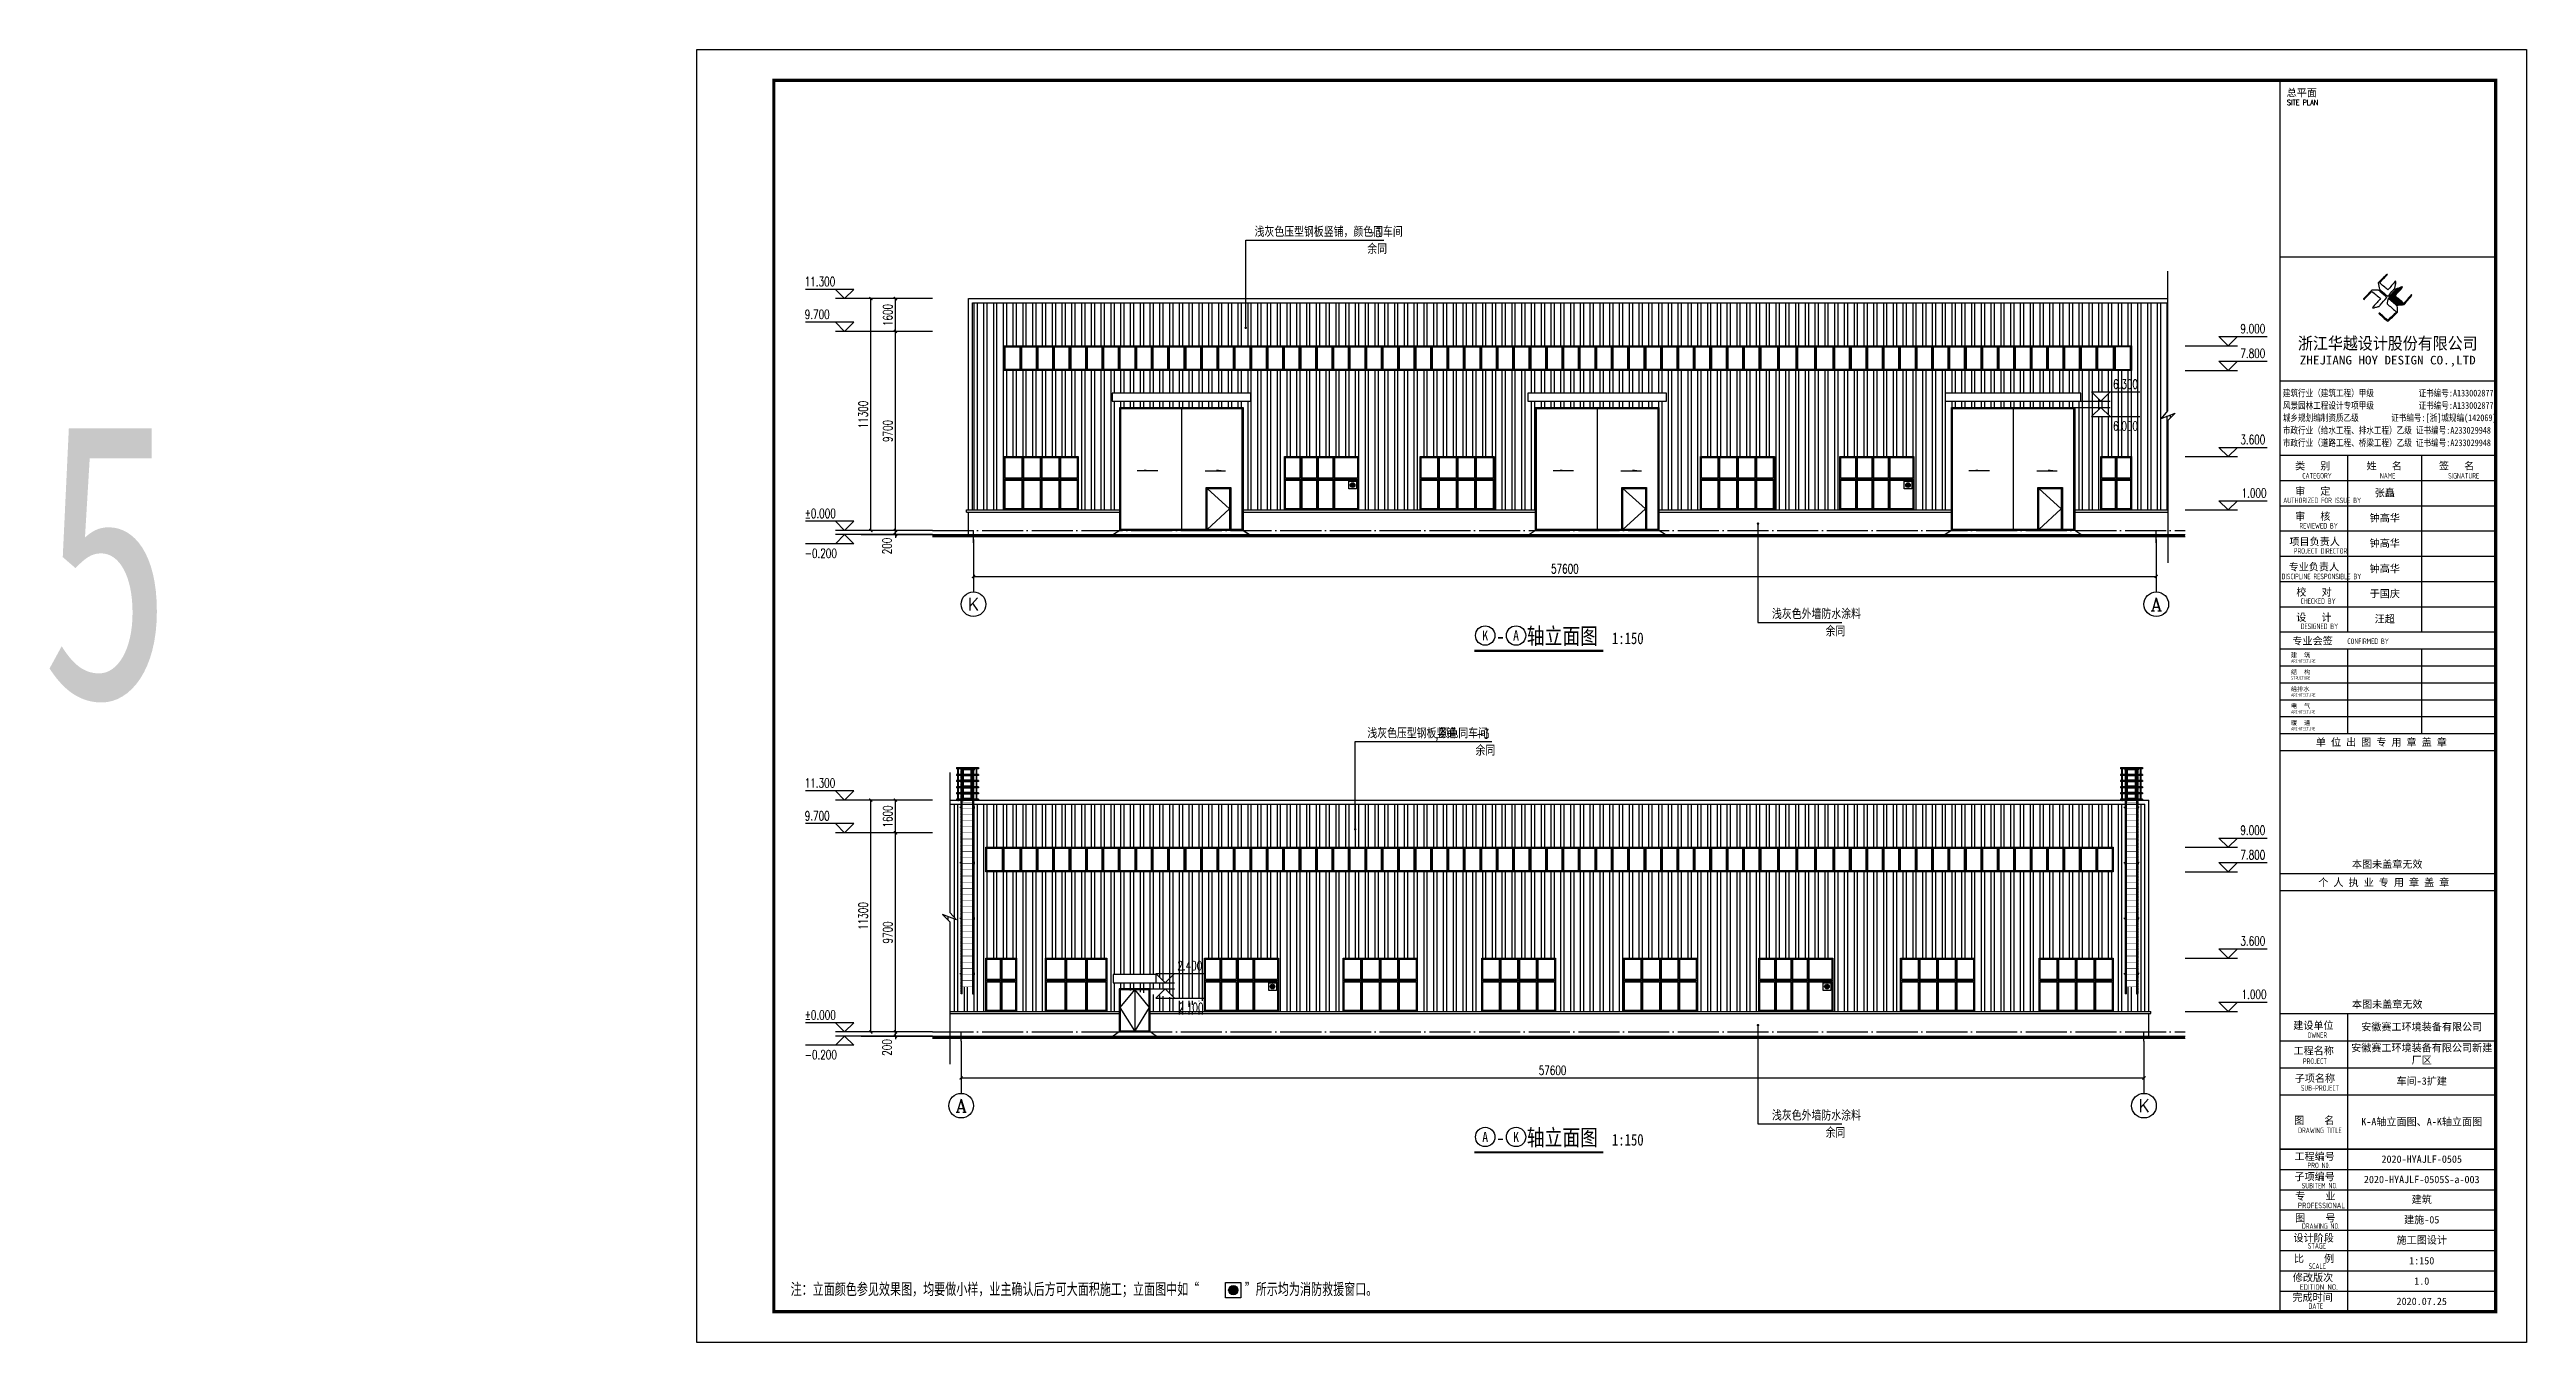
# Model space of a CAD drawing. Extents: x 1840316 to 2045362, y 17308253 to 17931430.
# Drawn here: x 1924744 to 2045362, y 17425520 to 17488520 of the extents above; entities that cross this region are included whole.
import ezdxf
from ezdxf.enums import TextEntityAlignment as Align

# ---------------------------------------------------------------- set-up
doc = ezdxf.new("R2010")
doc.units = 0
doc.header["$LTSCALE"] = 1000
doc.header["$MEASUREMENT"] = 0
doc.linetypes.add('DASHED', pattern=[0.75, 0.5, -0.25])
doc.linetypes.add('DOTE', pattern=[2.42, 2, -0.2, 0.02, -0.2])
doc.layers.get('Defpoints').update_dxf_attribs({"color": 250})
for name, color, linetype in [('0 - 立面线', 7, 'Continuous'), ('AXIS_TEXT', 7, 'Continuous'), ('AXIS_外部', 171, 'Continuous'), ('DIM_ELEV', 145, 'Continuous'), ('DIM_LEAD', 145, 'Continuous'), ('DIM_SYMB', 165, 'Continuous'), ('DOTE', 1, 'DOTE'), ('PUB_DIM', 161, 'Continuous'), ('PUB_TEXT', 7, 'Continuous'), ('PUB_TITLE', 4, 'Continuous'), ('PUB_WALL', 9, 'Continuous'), ('TK', 4, 'Continuous'), ('WINDOW', 140, 'Continuous'), ('校对', 1, 'Continuous')]:
    doc.layers.add(name, color=color, linetype=linetype)
doc.styles.add('-宋体', font='', dxfattribs={"width": 0.8})
doc.styles.add('_TCH_AXIS', font='COMPLEX', dxfattribs={"bigfont": 'GBCBIG'})
doc.styles.add('_TCH_DIM', font='SIMPLEX', dxfattribs={"bigfont": 'GBCBIG'})
doc.styles.add('_TCH_DIM_T3', font='SIMPLEX', dxfattribs={"width": 0.705882, "bigfont": 'GBCBIG'})
doc.styles.add('COMPLEX', font='COMPLEX')
doc.styles.add('HT', font='simhei.ttf', dxfattribs={"width": 0.7})
doc.styles.add('ROMANS', font='romans', dxfattribs={"width": 0.65, "height": 231.275})
doc.styles.add('TSSD_REIN', font='tssdeng.shx', dxfattribs={"width": 0.7, "bigfont": 'tssdchn.shx'})
doc.styles.add('YAYA', font='', dxfattribs={"width": 0.8, "height": 1})
doc.styles.add('图签宋体', font='', dxfattribs={"height": 300})
doc.styles.add('图签黑体', font='simhei.ttf', dxfattribs={"height": 550})
doc.styles.get('-宋体').set_extended_font_data('SimSun')
doc.styles.get('YAYA').set_extended_font_data('SimSun')
doc.styles.get('图签宋体').set_extended_font_data('NSimSun')
doc.dimstyles.new('_TCH_ARCH&&150', dxfattribs={"dimtxt": 446.25, "dimasz": 150, "dimexe": 375, "dimexo": 450, "dimgap": 150, "dimtad": 1, "dimdec": 0, "dimzin": 0, "dimdsep": 46, "dimtxsty": '_TCH_DIM_T3', "dimblk": 'ARCHTICK', "dimcen": 0.09, "dimclrt": 7, "dimazin": 2, "dimtfac": 1, "dimtdec": 0, "dimtix": 1, "dimtmove": 2, "dimatfit": 3, "dimfxl": 0, "dimtolj": 1, "dimtzin": 0, "dimarcsym": 0})
pattern_1 = [(90, (0, 0), (-476.25, 3e-14), []), (90, (158.75, 158.75), (-476.25, 3e-14), [])]

msp = doc.modelspace()

# ---------------------------------------------------------------- texts
at = {"layer": 'PUB_TEXT', "style": '_TCH_DIM'}
for s, height, p in [('浅灰色压型钢板竖铺，颜色同车间', 506.383, (1983426.1, 17479389.5)), ('余同', 506.38, (1988913, 17478549.5)), ('浅灰色外墙防水涂料', 506.38, (2008622.4, 17460766.2)), ('余同', 506.38, (2011230.6, 17459926.2)), ('浅灰色压型钢板竖铺', 506.38, (1988915, 17454955.8)), ('颜色同车间', 506.38, (1992382.6, 17454955.8)), ('余同', 506.38, (1994183.4, 17454115.8)), ('浅灰色外墙防水涂料', 506.38, (2008622.4, 17436332.5)), ('余同', 506.38, (2011230.6, 17435492.5))]:
    msp.add_text(s, height=height, dxfattribs=at).set_placement(p)
at = {"layer": 'PUB_TEXT'}
for s, height, style, width, p in [('-3', 446.25, '_TCH_DIM', 0.705882, (1988955.3, 17479389.5)), ('11.300', 446.25, '_TCH_DIM', 0.705882, (1961519.4, 17476991)), ('9.700', 446.25, '_TCH_DIM', 0.705882, (1961519.4, 17475391)), ('9.000', 446.25, '_TCH_DIM', 0.705882, (2031428.8, 17474691)), ('7.800', 446.25, '_TCH_DIM', 0.705882, (2031428.8, 17473491)), ('6.300', 446.25, '_TCH_DIM', 0.705882, (2025228.8, 17471991)), ('6.000', 446.25, '_TCH_DIM', 0.705882, (2025228.8, 17469951)), ('5', 13519, 'HT', 0.7, (1924305.9, 17456925.6)), ('3.600', 446.25, '_TCH_DIM', 0.705882, (2031428.8, 17469291)), ('1.000', 446.25, '_TCH_DIM', 0.705882, (2031488.8, 17466691)), ('%%P0.000', 446.25, '_TCH_DIM', 0.705882, (1961519.4, 17465691)), ('-0.200', 446.25, '_TCH_DIM', 0.705882, (1961519.4, 17463751)), ('-', 793, 'YAYA', 0.8, (1995179.5, 17459547.8)), ('轴立面图', 793.04, 'YAYA', 0.8, (1996683.2, 17459547.8)), ('1:150', 566.46, 'YAYA', 0.8, (2000829.1, 17459547.8)), (',', 446.2, '_TCH_DIM', 0.705882, (1992232.6, 17454955.8)), ('-3', 446.25, '_TCH_DIM', 0.705882, (1994225.7, 17454955.8)), ('11.300', 446.25, '_TCH_DIM', 0.705882, (1961519.4, 17452557.3)), ('9.700', 446.25, '_TCH_DIM', 0.705882, (1961519.4, 17450957.3)), ('9.000', 446.25, '_TCH_DIM', 0.705882, (2031428.8, 17450257.3)), ('7.800', 446.25, '_TCH_DIM', 0.705882, (2031428.8, 17449057.3)), ('3.600', 446.25, '_TCH_DIM', 0.705882, (2031428.8, 17444857.3)), ('2.400', 446.25, '_TCH_DIM', 0.705882, (1979662.3, 17443657.3)), ('1.000', 446.25, '_TCH_DIM', 0.705882, (2031488.8, 17442257.3)), ('%%P0.000', 446.25, '_TCH_DIM', 0.705882, (1961519.4, 17441257.3)), ('2.100', 446.25, '_TCH_DIM', 0.705882, (1979722.3, 17441617.3)), ('-0.200', 446.25, '_TCH_DIM', 0.705882, (1961519.4, 17439317.3)), ('-', 793, 'YAYA', 0.8, (1995179.5, 17435114.1)), ('轴立面图', 793.04, 'YAYA', 0.8, (1996683.2, 17435114.1)), ('1:150', 566.46, 'YAYA', 0.8, (2000829.1, 17435114.1)), ('注：立面颜色参见效果图，均要做小样，业主确认后方可大面积施工；立面图中如“', 563.291, 'HT', 0.7, (1960831, 17427840.5)), ('”所示均为消防救援窗口。', 563.291, 'HT', 0.7, (1982947.5, 17427840.5))]:
    msp.add_text(s, height=height, dxfattribs=dict(at, style=style, width=width)).set_placement(p)
at = {"layer": 'PUB_TEXT', "style": 'YAYA'}
for s, height, width, p, p2 in [('K', 486.4, 1.046784, (1994508.9, 17459724.6), (1994800.2, 17459724.6)), ('A', 489.4, 1.022857, (1996015, 17459723.1), (1996301.4, 17459723.1)), ('A', 489.4, 1.022857, (1994511.3, 17435289.4), (1994797.7, 17435289.4)), ('K', 486.4, 1.046784, (1996012.5, 17435290.9), (1996303.8, 17435290.9))]:
    msp.add_text(s, height=height, dxfattribs=dict(at, width=width)).set_placement(p, p2, align=Align.FIT)

# ---------------------------------------------------------------- blocks, each defined once
blk = doc.blocks.new('A$C474D48D3')
h = blk.add_hatch(color=1)
edge = h.paths.add_edge_path()
edge.add_arc((-125, -125), 75, 0, 360)
blk.add_lwpolyline([(-250, 0), (0, 0), (0, -250), (-250, -250)], close=True)
blk.add_circle((-125, -125), 75)
blk = doc.blocks.new('SATY34WI')
for p, q in [((4674202, 21626900), (4675269, 21626900)), ((4674202, 21626900), (4674202, 21626843)), ((4675269, 21626843), (4674202, 21626843)), ((4674271, 21626568), (4674271, 21626843)), ((4674301, 21626568), (4674301, 21626843)), ((4674429, 21626900), (4674429, 21615879)), ((4674486, 21615878), (4674486, 21626900)), ((4674518, 21626568), (4674518, 21626843)), ((4674548, 21626568), (4674548, 21626843)), ((4674924, 21626568), (4674924, 21626843)), ((4674954, 21626568), (4674954, 21626843)), ((4674986, 21626900), (4674986, 21615878)), ((4675043, 21615879), (4675043, 21626900)), ((4675170, 21626568), (4675170, 21626843)), ((4675200, 21626568), (4675200, 21626843)), ((4675269, 21626900), (4675269, 21626843)), ((4675269, 21626568), (4674202, 21626568)), ((4674202, 21626568), (4674202, 21626518)), ((4675269, 21626518), (4674202, 21626518)), ((4675269, 21626268), (4674202, 21626268)), ((4674202, 21626268), (4674202, 21626218)), ((4675269, 21626218), (4674202, 21626218)), ((4675269, 21625968), (4674202, 21625968)), ((4674202, 21625968), (4674202, 21625918)), ((4675269, 21625918), (4674202, 21625918)), ((4675269, 21625668), (4674202, 21625668)), ((4674202, 21625668), (4674202, 21625618)), ((4675269, 21625618), (4674202, 21625618)), ((4674271, 21626268), (4674271, 21626518)), ((4674271, 21625968), (4674271, 21626218)), ((4674271, 21625668), (4674271, 21625918)), ((4674271, 21625368), (4674271, 21625618)), ((4674301, 21626268), (4674301, 21626518)), ((4674301, 21625968), (4674301, 21626218)), ((4674301, 21625668), (4674301, 21625918)), ((4674301, 21625368), (4674301, 21625618)), ((4674518, 21626268), (4674518, 21626518)), ((4674518, 21625968), (4674518, 21626218)), ((4674518, 21625668), (4674518, 21625918)), ((4674518, 21625368), (4674518, 21625618)), ((4674548, 21626268), (4674548, 21626518)), ((4674548, 21625968), (4674548, 21626218)), ((4674548, 21625668), (4674548, 21625918)), ((4674548, 21625368), (4674548, 21625618)), ((4674924, 21626268), (4674924, 21626518)), ((4674924, 21625968), (4674924, 21626218)), ((4674924, 21625668), (4674924, 21625918)), ((4674924, 21625368), (4674924, 21625618)), ((4674954, 21626268), (4674954, 21626518)), ((4674954, 21625968), (4674954, 21626218)), ((4674954, 21625668), (4674954, 21625918)), ((4674954, 21625368), (4674954, 21625618)), ((4675170, 21626268), (4675170, 21626518)), ((4675170, 21625968), (4675170, 21626218)), ((4675170, 21625668), (4675170, 21625918)), ((4675170, 21625368), (4675170, 21625618)), ((4675200, 21626268), (4675200, 21626518)), ((4675200, 21625968), (4675200, 21626218)), ((4675200, 21625668), (4675200, 21625918)), ((4675200, 21625368), (4675200, 21625618)), ((4675269, 21626568), (4675269, 21626518)), ((4675269, 21626268), (4675269, 21626218)), ((4675269, 21625968), (4675269, 21625918)), ((4675269, 21625668), (4675269, 21625618)), ((4675269, 21625368), (4674202, 21625368)), ((4674202, 21625368), (4674202, 21625318)), ((4675269, 21625318), (4674202, 21625318)), ((4674271, 21625300), (4674271, 21625318)), ((4674271, 21625300), (4674301, 21625300)), ((4674301, 21625300), (4674301, 21625318)), ((4674518, 21625300), (4674518, 21625318)), ((4674518, 21625300), (4674548, 21625300)), ((4674548, 21625300), (4674548, 21625318)), ((4674924, 21625300), (4674924, 21625318)), ((4674954, 21625300), (4674924, 21625300)), ((4674954, 21625300), (4674954, 21625318)), ((4675170, 21625300), (4675170, 21625318)), ((4675200, 21625300), (4675170, 21625300)), ((4675200, 21625300), (4675200, 21625318)), ((4675269, 21625368), (4675269, 21625318)), ((4674486, 21615878), (4674430, 21615878)), ((4674986, 21615878), (4675042, 21615878))]:
    blk.add_line(p, q)
at = {"linetype": 'DASHED', "ltscale": 0.1}
for p, q in [((4674202, 21626893), (4675269, 21626893)), ((4674436, 21615878), (4674436, 21626900)), ((4675036, 21626900), (4675036, 21615878)), ((4674429, 21626518), (4674429, 21626268)), ((4674429, 21626218), (4674429, 21625968)), ((4674429, 21625918), (4674429, 21625668)), ((4674429, 21625618), (4674429, 21625368)), ((4674436, 21626518), (4674436, 21626268)), ((4674436, 21626218), (4674436, 21625968)), ((4674436, 21625918), (4674436, 21625668)), ((4674436, 21625618), (4674436, 21625368)), ((4674486, 21626518), (4674486, 21626268)), ((4674486, 21626218), (4674486, 21625968)), ((4674486, 21625918), (4674486, 21625668)), ((4674486, 21625618), (4674486, 21625368)), ((4674986, 21626518), (4674986, 21626268)), ((4674986, 21626218), (4674986, 21625968)), ((4674986, 21625918), (4674986, 21625668)), ((4674986, 21625618), (4674986, 21625368)), ((4675036, 21626518), (4675036, 21626268)), ((4675036, 21626218), (4675036, 21625968)), ((4675036, 21625918), (4675036, 21625668)), ((4675036, 21625618), (4675036, 21625368)), ((4675043, 21626268), (4675043, 21626518)), ((4675043, 21625968), (4675043, 21626218)), ((4675043, 21625668), (4675043, 21625918)), ((4675043, 21625368), (4675043, 21625618))]:
    blk.add_line(p, q, dxfattribs=at)
for points in [[(4674368, 21626849), (4674412, 21626849), (4674412, 21626779)], [(4674986, 21626799), (4674486, 21626799)], [(4675102, 21626849), (4675058, 21626849), (4675058, 21626779)], [(4674986, 21626499), (4674486, 21626499)], [(4674518, 21626318), (4674486, 21626318)], [(4674986, 21626199), (4674486, 21626199)], [(4674518, 21626018), (4674486, 21626018)], [(4674986, 21625899), (4674486, 21625899)], [(4674518, 21625718), (4674486, 21625718)], [(4674986, 21625599), (4674486, 21625599)], [(4674986, 21626318), (4674954, 21626318)], [(4674986, 21626018), (4674954, 21626018)], [(4674986, 21625718), (4674954, 21625718)], [(4674368, 21624969), (4674412, 21624969), (4674412, 21624899)], [(4674518, 21625418), (4674486, 21625418)], [(4674986, 21625418), (4674954, 21625418)], [(4675102, 21624969), (4675058, 21624969), (4675058, 21624899)], [(4674368, 21622269), (4674412, 21622269), (4674412, 21622199)], [(4675102, 21622269), (4675058, 21622269), (4675058, 21622199)], [(4674368, 21619569), (4674412, 21619569), (4674412, 21619499)], [(4675102, 21619569), (4675058, 21619569), (4675058, 21619499)], [(4674368, 21616869), (4674412, 21616869), (4674412, 21616799)], [(4675102, 21616869), (4675058, 21616869), (4675058, 21616799)]]:
    blk.add_lwpolyline(points)
at = {"linetype": 'DASHED', "ltscale": 0.1, "const_width": 20}
for points in [[(4674924, 21626318), (4674548, 21626318)], [(4674924, 21626018), (4674548, 21626018)], [(4674924, 21625718), (4674548, 21625718)], [(4674924, 21625418), (4674548, 21625418)]]:
    blk.add_lwpolyline(points, dxfattribs=at)
at = {"const_width": 20}
for points in [[(4674986, 21625219), (4674486, 21625219)], [(4674986, 21624919), (4674486, 21624919)], [(4674986, 21624619), (4674486, 21624619)], [(4674986, 21624319), (4674486, 21624319)], [(4674986, 21624019), (4674486, 21624019)], [(4674986, 21623719), (4674486, 21623719)], [(4674986, 21623419), (4674486, 21623419)], [(4674986, 21623119), (4674486, 21623119)], [(4674986, 21622819), (4674486, 21622819)], [(4674986, 21622519), (4674486, 21622519)], [(4674986, 21622219), (4674486, 21622219)], [(4674986, 21621919), (4674486, 21621919)], [(4674986, 21621619), (4674486, 21621619)], [(4674986, 21621319), (4674486, 21621319)], [(4674986, 21621019), (4674486, 21621019)], [(4674986, 21620719), (4674486, 21620719)], [(4674986, 21620419), (4674486, 21620419)], [(4674986, 21620119), (4674486, 21620119)], [(4674986, 21619819), (4674486, 21619819)], [(4674986, 21619519), (4674486, 21619519)], [(4674986, 21619219), (4674486, 21619219)], [(4674986, 21618919), (4674486, 21618919)], [(4674986, 21618619), (4674486, 21618619)], [(4674986, 21618319), (4674486, 21618319)], [(4674986, 21618019), (4674486, 21618019)], [(4674986, 21617719), (4674486, 21617719)], [(4674986, 21617419), (4674486, 21617419)], [(4674986, 21617119), (4674486, 21617119)], [(4674986, 21616819), (4674486, 21616819)], [(4674986, 21616519), (4674486, 21616519)], [(4674986, 21616219), (4674486, 21616219)]]:
    blk.add_lwpolyline(points, dxfattribs=at)
for centre, start, end in [((4674430, 21615879), 180, 270), ((4675042, 21615879), 270, 0)]:
    blk.add_arc(centre, 1, start, end)
blk = doc.blocks.new('A$C053D6479')
at = {"layer": 'PUB_TITLE'}
h = blk.add_hatch(color=256, dxfattribs=at)
h.dxf.hatch_style = 1
edge = h.paths.add_edge_path()
edge.add_spline(control_points=[(1026, 827), (1105, 920), (1188, 1008), (1266, 1102)], knot_values=[13, 13, 13, 13, 14, 14, 14, 14], degree=3, periodic=0)
edge.add_spline(control_points=[(1266, 1102), (1258, 1111), (1249, 1119), (1239, 1116)], knot_values=[12, 12, 12, 12, 13, 13, 13, 13], degree=3, periodic=0)
edge.add_spline(control_points=[(1239, 1116), (1210, 1107), (1179, 1092), (1144, 1077)], knot_values=[11, 11, 11, 11, 12, 12, 12, 12], degree=3, periodic=0)
edge.add_spline(control_points=[(1144, 1077), (1109, 1063), (1069, 1053), (1047, 1038)], knot_values=[10, 10, 10, 10, 11, 11, 11, 11], degree=3, periodic=0)
edge.add_spline(control_points=[(1047, 1038), (1028, 1026), (1007, 992), (991, 972)], knot_values=[9, 9, 9, 9, 10, 10, 10, 10], degree=3, periodic=0)
edge.add_spline(control_points=[(991, 972), (942, 913), (899, 868), (849, 810)], knot_values=[8, 8, 8, 8, 9, 9, 9, 9], degree=3, periodic=0)
edge.add_spline(control_points=[(849, 810), (842, 801), (822, 776), (822, 775)], knot_values=[7, 7, 7, 7, 8, 8, 8, 8], degree=3, periodic=0)
edge.add_spline(control_points=[(822, 775), (823, 771), (848, 752), (859, 744)], knot_values=[6, 6, 6, 6, 7, 7, 7, 7], degree=3, periodic=0)
edge.add_spline(control_points=[(859, 744), (949, 670), (1035, 592), (1122, 521)], knot_values=[5, 5, 5, 5, 6, 6, 6, 6], degree=3, periodic=0)
edge.add_spline(control_points=[(1122, 521), (1153, 527), (1185, 530), (1217, 533)], knot_values=[4, 4, 4, 4, 5, 5, 5, 5], degree=3, periodic=0)
edge.add_spline(control_points=[(1217, 533), (1246, 535), (1293, 532), (1316, 542)], knot_values=[3, 3, 3, 3, 4, 4, 4, 4], degree=3, periodic=0)
edge.add_spline(control_points=[(1316, 542), (1327, 547), (1338, 565), (1349, 579)], knot_values=[2, 2, 2, 2, 3, 3, 3, 3], degree=3, periodic=0)
edge.add_spline(control_points=[(1349, 579), (1423, 670), (1507, 759), (1572, 848)], knot_values=[1, 1, 1, 1, 2, 2, 2, 2], degree=3, periodic=0)
edge.add_spline(control_points=[(1572, 848), (1564, 852), (1561, 861), (1551, 862)], knot_values=[0, 0, 0, 0, 1, 1, 1, 1], degree=3, periodic=0)
edge.add_spline(control_points=[(1551, 862), (1469, 769), (1393, 671), (1310, 579)], knot_values=[15, 15, 15, 15, 16, 16, 16, 16], degree=3, periodic=0)
edge.add_spline(control_points=[(1310, 579), (1216, 662), (1118, 742), (1026, 827)], knot_values=[14, 14, 14, 14, 15, 15, 15, 15], degree=3, periodic=0)
at = {"layer": 'TK'}
for points, knots in [([(555, 949), (624, 891), (699, 833), (760, 773), (689, 691), (614, 604), (539, 517), (529, 505), (516, 487), (506, 482), (492, 475), (469, 472), (452, 467), (416, 456), (383, 448), (342, 438), (323, 433), (297, 422), (293, 440), (291, 452), (313, 470), (322, 480), (400, 566), (477, 652), (553, 736), (460, 815), (366, 894), (270, 970), (183, 883), (101, 791), (16, 703), (-18, 714), (9, 735), (28, 755), (103, 838), (192, 930), (266, 1005), (319, 1009), (387, 1005), (442, 1007), (456, 1008), (472, 1011), (485, 1007), (507, 1000), (534, 967), (555, 949)], [0, 0, 0, 0, 1, 1, 1, 2, 2, 2, 3, 3, 3, 4, 4, 4, 5, 5, 5, 6, 6, 6, 7, 7, 7, 8, 8, 8, 9, 9, 9, 10, 10, 10, 11, 11, 11, 12, 12, 12, 13, 13, 13, 14, 14, 14, 15, 15, 15, 15]), ([(1031, 1298), (1066, 1286), (1054, 1262), (1045, 1224), (1036, 1188), (1031, 1158), (1024, 1121), (1020, 1104), (1017, 1085), (1012, 1071), (1004, 1052), (976, 1026), (956, 1003), (906, 946), (866, 899), (814, 839), (806, 829), (789, 806), (787, 806), (777, 804), (728, 856), (719, 864), (651, 922), (580, 978), (514, 1036), (509, 1106), (488, 1176), (479, 1247), (570, 1343), (663, 1436), (758, 1526), (764, 1523), (768, 1518), (774, 1515), (693, 1422), (599, 1343), (520, 1249), (607, 1171), (698, 1096), (789, 1021), (874, 1109), (950, 1206), (1031, 1298)], [0, 0, 0, 0, 1, 1, 1, 2, 2, 2, 3, 3, 3, 4, 4, 4, 5, 5, 5, 6, 6, 6, 7, 7, 7, 8, 8, 8, 9, 9, 9, 10, 10, 10, 11, 11, 11, 12, 12, 12, 13, 13, 13, 14, 14, 14, 14]), ([(1551, 862), (1561, 861), (1564, 852), (1572, 848), (1507, 759), (1423, 670), (1349, 579), (1338, 565), (1327, 547), (1316, 542), (1293, 532), (1246, 535), (1217, 533), (1185, 530), (1153, 527), (1122, 521), (1035, 592), (949, 670), (859, 744), (848, 752), (823, 771), (822, 775), (822, 776), (842, 801), (849, 810), (899, 868), (942, 913), (991, 972), (1007, 992), (1028, 1026), (1047, 1038), (1069, 1053), (1109, 1063), (1144, 1077), (1179, 1092), (1210, 1107), (1239, 1116), (1249, 1119), (1258, 1111), (1266, 1102), (1188, 1008), (1105, 920), (1026, 827), (1118, 742), (1216, 662), (1310, 579), (1393, 671), (1469, 769), (1551, 862)], [0, 0, 0, 0, 1, 1, 1, 2, 2, 2, 3, 3, 3, 4, 4, 4, 5, 5, 5, 6, 6, 6, 7, 7, 7, 8, 8, 8, 9, 9, 9, 10, 10, 10, 11, 11, 11, 12, 12, 12, 13, 13, 13, 14, 14, 14, 15, 15, 15, 16, 16, 16, 16]), ([(1097, 490), (1100, 425), (1106, 361), (1107, 294), (1018, 207), (925, 121), (830, 33), (818, 21), (800, 0), (787, 0), (768, -1), (725, 49), (712, 60), (662, 103), (616, 143), (568, 186), (545, 207), (518, 224), (499, 250), (501, 259), (511, 261), (516, 267), (609, 192), (696, 111), (785, 33), (883, 118), (977, 208), (1070, 298), (992, 373), (892, 456), (803, 534), (791, 544), (768, 561), (766, 569), (761, 588), (776, 634), (780, 655), (785, 690), (788, 721), (795, 746), (897, 661), (998, 576), (1097, 490)], [0, 0, 0, 0, 1, 1, 1, 2, 2, 2, 3, 3, 3, 4, 4, 4, 5, 5, 5, 6, 6, 6, 7, 7, 7, 8, 8, 8, 9, 9, 9, 10, 10, 10, 11, 11, 11, 12, 12, 12, 13, 13, 13, 14, 14, 14, 14])]:
    blk.add_open_spline(points, degree=3, knots=knots, dxfattribs=at)
blk = doc.blocks.new('GeYuanFrame_25317871', base_point=(18.76, 4.34))
at = {"layer": 'PUB_TITLE'}
for points in [[(554.76, 235.14), (554.76, 292.54)], [(578.76, 235.14), (578.76, 292.54)], [(554.76, 202.14), (554.76, 229.64)], [(578.76, 202.14), (578.76, 229.64)], [(554.76, 14.34), (554.76, 111.14)]]:
    blk.add_lwpolyline(points, dxfattribs=at)
at = {"layer": 'TK'}
for p, q in [((43.76, 414.34), (602.76, 414.34)), ((532.76, 316.74), (602.76, 316.74)), ((532.76, 284.34), (602.76, 284.34)), ((532.76, 276.14), (602.76, 276.14)), ((532.76, 267.94), (602.76, 267.94)), ((532.76, 259.74), (602.76, 259.74)), ((532.76, 251.54), (602.76, 251.54)), ((532.76, 243.34), (602.76, 243.34)), ((532.76, 235.14), (602.76, 235.14)), ((532.76, 235.14), (602.76, 235.14)), ((532.76, 102.34), (602.76, 102.34)), ((532.76, 93.54), (602.76, 93.54)), ((532.76, 84.74), (554.76, 84.74)), ((532.76, 84.74), (602.76, 84.74)), ((532.76, 67.18), (602.76, 67.18)), ((532.76, 67.14), (602.76, 67.14)), ((532.76, 60.58), (602.76, 60.58)), ((532.76, 53.98), (602.76, 53.98)), ((532.76, 47.38), (602.76, 47.38)), ((532.76, 40.78), (602.76, 40.78)), ((532.76, 34.18), (602.76, 34.18)), ((532.76, 27.58), (602.76, 27.58)), ((532.76, 20.98), (602.76, 20.98)), ((532.76, 14.34), (602.76, 14.34))]:
    blk.add_line(p, q, dxfattribs=at)
for points in [[(18.76, 424.34), (612.76, 424.34), (612.76, 4.34), (18.76, 4.34), (18.76, 424.34)], [(532.76, 292.54), (602.76, 292.54)], [(532.76, 235.14), (602.76, 235.14)], [(532.76, 229.64), (602.76, 229.64)], [(532.76, 224.14), (602.76, 224.14)], [(532.76, 218.64), (602.76, 218.64)], [(532.76, 213.14), (602.76, 213.14)], [(532.76, 207.64), (602.76, 207.64)], [(532.76, 202.14), (602.76, 202.14)], [(532.76, 196.64), (602.76, 196.64)], [(532.76, 151.14), (602.76, 151.14)]]:
    blk.add_lwpolyline(points, dxfattribs=at)
at = {"layer": 'TK', "const_width": 1}
blk.add_lwpolyline([(602.76, 414.34), (43.76, 414.34), (43.76, 14.34), (602.76, 14.34)], close=True, dxfattribs=at)
at = {"layer": 'TK'}
for points, const_width in [([(532.76, 414.34), (532.76, 14.34)], 0.4), ([(532.76, 356.95), (602.76, 356.95)], 0.35), ([(532.76, 292.54), (602.76, 292.54)], 0.35), ([(532.76, 292.54), (602.76, 292.54)], 0.35), ([(532.76, 235.14), (602.76, 235.14)], 0.35), ([(532.76, 202.14), (602.76, 202.14)], 0.35), ([(532.76, 156.64), (602.76, 156.64)], 0.35), ([(532.76, 111.14), (602.76, 111.14)], 0.35), ([(532.76, 67.18), (602.76, 67.18)], 0.35)]:
    blk.add_lwpolyline(points, dxfattribs=dict(at, const_width=const_width))
at = {"layer": 'PUB_TITLE', "xscale": 0.01000000000021828, "yscale": 0.01000000000021828, "zscale": 0.01}
blk.add_blockref('A$C053D6479', (559.86, 336.08), dxfattribs=at)
at = {"layer": 'TK', "style": '图签宋体'}
for s, height, p in [('总平面', 2.4, (534.9, 409.1)), ('类   别', 2.4, (537.65, 287.9)), ('姓   名', 2.4, (560.87, 287.9)), ('签   名', 2.4, (584.35, 287.9)), ('审   定', 2.4, (537.65, 279.7)), ('审   核', 2.4, (537.65, 271.5)), ('项目负责人', 2.4, (535.8, 263.3)), ('专业负责人', 2.4, (535.56, 255.1)), ('校   对', 2.4, (538.06, 246.9)), ('设   计', 2.4, (538.03, 238.7)), ('专业会签', 2.4, (536.79, 231.05)), ('建  筑', 1.44, (536.28, 226.92)), ('结  构', 1.44, (536.28, 221.42)), ('给排水', 1.44, (536.28, 215.92)), ('电  气', 1.44, (536.28, 210.42)), ('暖  通', 1.44, (536.28, 204.92)), ('单 位 出 图 专 用 章 盖 章', 2.4, (544.39, 198.16)), ('本图未盖章无效', 2.4, (556.1, 158.51)), ('个 人 执 业 专 用 章 盖 章', 2.4, (545.19, 152.58)), ('本图未盖章无效', 2.4, (556.1, 113.01)), ('建设单位', 2.4, (537.06, 106.14)), ('工程名称', 2.4, (537.14, 97.93)), ('子项名称', 2.4, (537.52, 88.95)), ('图    名', 2.4, (537.3, 75.3)), ('工程编号', 2.4, (537.44, 63.58)), ('子项编号', 2.4, (537.44, 57)), ('专    业', 2.4, (537.68, 50.69)), ('图    号', 2.4, (537.69, 43.58)), ('设计阶段', 2.4, (537.12, 37.12)), ('比    例', 2.4, (537.26, 30.44)), ('修改版次', 2.4, (536.91, 24.22)), ('完成时间', 2.4, (536.79, 17.83))]:
    blk.add_text(s, height=height, dxfattribs=at).set_placement(p)
at = {"layer": 'TK'}
for s, height, style, width, p in [('SITE PLAN', 1.697, 'ROMANS', 0.76, (535.02, 406.31)), ('建筑行业（建筑工程）甲级           证书编号:A133002877', 2.2, '-宋体', 0.8, (533.67, 311.64)), ('风景园林工程设计专项甲级           证书编号:A133002877', 2.2, '-宋体', 0.8, (533.67, 307.62)), ('城乡规划编制资质乙级        证书编号:[浙]城规编(142069)', 2.2, '-宋体', 0.8, (533.67, 303.63)), ('市政行业（给水工程、排水工程）乙级 证书编号:A233029948', 2.2, '-宋体', 0.8, (533.67, 299.55)), ('市政行业（道路工程、桥梁工程）乙级 证书编号:A233029948', 2.2, '-宋体', 0.8, (533.67, 295.5)), ('CATEGORY', 1.8, 'TSSD_REIN', 0.7, (539.99, 284.98)), ('NAME', 1.8, 'TSSD_REIN', 0.7, (565.18, 284.98)), ('SIGNATURE', 1.8, 'TSSD_REIN', 0.7, (587.34, 284.98)), ('AUTHORIZED FOR ISSUE BY', 1.8, 'TSSD_REIN', 0.7, (533.79, 276.98)), ('REVIEWED BY', 1.8, 'TSSD_REIN', 0.7, (539.03, 268.72)), ('PROJECT DIRECTOR', 1.8, 'TSSD_REIN', 0.7, (537.22, 260.55)), ('DISCIPLINE RESPONSIBLE BY', 1.8, 'TSSD_REIN', 0.7, (533.25, 252.28)), ('CHECKED BY', 1.8, 'TSSD_REIN', 0.7, (539.42, 244.25)), ('DESIGNED BY', 1.8, 'TSSD_REIN', 0.7, (539.43, 236.08)), ('ARCHITECTURE', 1.08, 'TSSD_REIN', 0.7, (536.32, 225.15)), ('CONFIRMED BY', 1.8, 'TSSD_REIN', 0.7, (554.61, 231.23)), ('STRUCTURE', 1.08, 'TSSD_REIN', 0.7, (536.32, 219.65)), ('ARCHITECTURE', 1.08, 'TSSD_REIN', 0.7, (536.32, 214.15)), ('ARCHITECTURE', 1.08, 'TSSD_REIN', 0.7, (536.32, 208.65)), ('ARCHITECTURE', 1.08, 'TSSD_REIN', 0.7, (536.32, 203.15)), ('OWNER', 1.8, 'TSSD_REIN', 0.7, (541.65, 103.29)), ('PROJECT', 1.8, 'TSSD_REIN', 0.7, (540.19, 94.83)), ('SUB-PROJECT', 1.8, 'TSSD_REIN', 0.7, (539.53, 86.11)), ('DRAWING TITLE', 1.8, 'TSSD_REIN', 0.7, (538.64, 72.34)), ('PRO N0.', 1.8, 'TSSD_REIN', 0.7, (541.68, 60.96)), ('PROFESSIONAL', 1.8, 'TSSD_REIN', 0.8, (538.55, 47.95)), ('SUBITEM NO.', 1.8, 'TSSD_REIN', 0.7, (539.82, 54.39)), ('DRAWING NO.', 1.8, 'TSSD_REIN', 0.7, (539.86, 41.26)), ('STAGE', 1.8, 'TSSD_REIN', 0.7, (541.76, 34.84)), ('SCALE', 1.8, 'TSSD_REIN', 0.7, (542.05, 28.23)), ('EDITION NO.', 1.8, 'TSSD_REIN', 0.8, (539.2, 21.45)), ('DATE', 1.8, 'TSSD_REIN', 0.7, (542, 15.26))]:
    blk.add_text(s, height=height, dxfattribs=dict(at, style=style, width=width)).set_placement(p)
for s, height, style, width, p in [('浙江华越设计股份有限公司', 3.96, 'HT', 0.9, (567.74, 328.97)), ('ZHEJIANG HOY DESIGN CO.,LTD', 2.8, '图签黑体', 1.11, (567.73, 323.1))]:
    blk.add_text(s, height=height, dxfattribs=dict(at, style=style, width=width)).set_placement(p, align=Align.MIDDLE)
at = {"layer": 'TK', "char_height": 2.4, "attachment_point": 5, "style": '图签宋体'}
for s, insert, width in [('张矗', (566.76, 280.21), 24), ('钟高华', (566.76, 272.04), 24), ('钟高华', (566.76, 263.84), 24), ('钟高华', (566.76, 255.57), 24), ('于国庆', (566.76, 247.44), 24), ('汪超', (566.76, 239.24), 24), ('安徽赛工环境装备有限公司', (578.76, 106.74), 48), ('安徽赛工环境装备有限公司新建厂区', (578.76, 97.94), 48), ('车间-3扩建', (578.76, 89.14), 48), ('K-A轴立面图、A-K轴立面图', (578.76, 75.94), 48), ('2020-HYAJLF-0505', (578.76, 63.88), 48), ('2020-HYAJLF-0505S-a-003', (578.76, 57.28), 48), ('建筑', (578.76, 50.68), 48), ('建施-05', (578.76, 44.08), 48), ('施工图设计', (578.76, 37.48), 48), ('1:150', (578.76, 30.88), 48), ('1.0', (578.76, 24.28), 48), ('2020.07.25', (578.76, 17.69), 48)]:
    blk.add_mtext(s, dxfattribs=dict(at, insert=insert, width=width))
blk = doc.blocks.new('_ArchTick')
at = {"color": 0, "linetype": 'ByBlock', "const_width": 0.4}
blk.add_lwpolyline([(-0.5, -0.5), (0.5, 0.5)], dxfattribs=at)
blk = doc.blocks.new('*D222')
at = {"layer": 'Defpoints', "color": 0}
for p in [(1964737, 17451950), (1968186, 17451950), (1968186, 17440650)]:
    blk.add_point(p, dxfattribs=at)
at = {"layer": 'PUB_DIM', "color": 0, "lineweight": -2}
for p, q in [((1967736, 17451950), (1964362, 17451950)), ((1964737, 17440650), (1964737, 17451950)), ((1967736, 17440650), (1964362, 17440650))]:
    blk.add_line(p, q, dxfattribs=at)
at = {"layer": 'PUB_DIM', "color": 0, "lineweight": -2, "xscale": 150, "yscale": 150, "zscale": 150}
for p, rotation in [((1964737, 17451950), 90), ((1964737, 17440650), 270)]:
    blk.add_blockref('_ArchTick', p, dxfattribs=dict(at, rotation=rotation))
at = {"layer": 'PUB_DIM', "color": 7, "insert": (1964364, 17446300), "char_height": 446.2, "attachment_point": 5, "rotation": 90, "style": '_TCH_DIM_T3'}
blk.add_mtext('\\A1;11300', dxfattribs=at)
blk = doc.blocks.new('*D223')
at = {"layer": 'Defpoints', "color": 0}
for p in [(1965937, 17440650), (1968186, 17440650), (1968186, 17440450)]:
    blk.add_point(p, dxfattribs=at)
at = {"layer": 'PUB_DIM', "color": 0, "lineweight": -2}
for p, q in [((1967736, 17440650), (1965562, 17440650)), ((1967736, 17440450), (1965562, 17440450)), ((1965937, 17440650), (1965937, 17440800)), ((1965937, 17440450), (1965937, 17440650)), ((1965937, 17440450), (1965937, 17440300))]:
    blk.add_line(p, q, dxfattribs=at)
at = {"layer": 'PUB_DIM', "color": 0, "lineweight": -2, "xscale": 150, "yscale": 150, "zscale": 150}
for p, rotation in [((1965937, 17440650), 270), ((1965937, 17440450), 90)]:
    blk.add_blockref('_ArchTick', p, dxfattribs=dict(at, rotation=rotation))
at = {"layer": 'PUB_DIM', "color": 7, "insert": (1965524, 17439895), "char_height": 446.2, "attachment_point": 5, "rotation": 90, "style": '_TCH_DIM_T3'}
blk.add_mtext('\\A1;200', dxfattribs=at)
blk = doc.blocks.new('*D224')
at = {"layer": 'Defpoints', "color": 0}
for p in [(1965937, 17450350), (1968186, 17450350), (1968186, 17440650)]:
    blk.add_point(p, dxfattribs=at)
at = {"layer": 'PUB_DIM', "color": 0, "lineweight": -2}
for p, q in [((1967736, 17450350), (1965562, 17450350)), ((1965937, 17440650), (1965937, 17450350)), ((1967736, 17440650), (1965562, 17440650))]:
    blk.add_line(p, q, dxfattribs=at)
at = {"layer": 'PUB_DIM', "color": 0, "lineweight": -2, "xscale": 150, "yscale": 150, "zscale": 150}
for p, rotation in [((1965937, 17450350), 90), ((1965937, 17440650), 270)]:
    blk.add_blockref('_ArchTick', p, dxfattribs=dict(at, rotation=rotation))
at = {"layer": 'PUB_DIM', "color": 7, "insert": (1965564, 17445500), "char_height": 446.2, "attachment_point": 5, "rotation": 90, "style": '_TCH_DIM_T3'}
blk.add_mtext('\\A1;9700', dxfattribs=at)
blk = doc.blocks.new('*D225')
at = {"layer": 'Defpoints', "color": 0}
for p in [(1965937, 17451950), (1968186, 17451950), (1968186, 17450350)]:
    blk.add_point(p, dxfattribs=at)
at = {"layer": 'PUB_DIM', "color": 0, "lineweight": -2}
for p, q in [((1967736, 17451950), (1965562, 17451950)), ((1965937, 17450350), (1965937, 17451950)), ((1967736, 17450350), (1965562, 17450350))]:
    blk.add_line(p, q, dxfattribs=at)
at = {"layer": 'PUB_DIM', "color": 0, "lineweight": -2, "xscale": 150, "yscale": 150, "zscale": 150}
for p, rotation in [((1965937, 17451950), 90), ((1965937, 17450350), 270)]:
    blk.add_blockref('_ArchTick', p, dxfattribs=dict(at, rotation=rotation))
at = {"layer": 'PUB_DIM', "color": 7, "insert": (1965564, 17451150), "char_height": 446.2, "attachment_point": 5, "rotation": 90, "style": '_TCH_DIM_T3'}
blk.add_mtext('\\A1;1600', dxfattribs=at)
blk = doc.blocks.new('*D226')
at = {"layer": 'AXIS_外部', "color": 0, "lineweight": -2}
for p, q in [((1969136, 17440050), (1969136, 17438035)), ((2026736, 17440050), (2026736, 17438035)), ((1969136, 17438410), (2026736, 17438410))]:
    blk.add_line(p, q, dxfattribs=at)
at = {"layer": 'Defpoints', "color": 0}
for p in [(1969136, 17440500), (2026736, 17440500), (2026736, 17438410)]:
    blk.add_point(p, dxfattribs=at)
at = {"layer": 'AXIS_外部', "color": 0, "lineweight": -2, "xscale": 150, "yscale": 150, "zscale": 150, "rotation": 180}
blk.add_blockref('_ArchTick', (1969136, 17438410), dxfattribs=at)
at = {"layer": 'AXIS_外部', "color": 0, "lineweight": -2, "xscale": 150, "yscale": 150, "zscale": 150}
blk.add_blockref('_ArchTick', (2026736, 17438410), dxfattribs=at)
at = {"layer": 'AXIS_外部', "color": 7, "insert": (1997936, 17438783), "char_height": 446.2, "attachment_point": 5, "style": '_TCH_DIM_T3'}
blk.add_mtext('\\A1;57600', dxfattribs=at)
blk = doc.blocks.new('*D227')
at = {"layer": 'Defpoints', "color": 0}
for p in [(1964737, 17476383), (1968186, 17476383), (1968186, 17465083)]:
    blk.add_point(p, dxfattribs=at)
at = {"layer": 'PUB_DIM', "color": 0, "lineweight": -2}
for p, q in [((1967736, 17476383), (1964362, 17476383)), ((1964737, 17465083), (1964737, 17476383)), ((1967736, 17465083), (1964362, 17465083))]:
    blk.add_line(p, q, dxfattribs=at)
at = {"layer": 'PUB_DIM', "color": 0, "lineweight": -2, "xscale": 150, "yscale": 150, "zscale": 150}
for p, rotation in [((1964737, 17476383), 90), ((1964737, 17465083), 270)]:
    blk.add_blockref('_ArchTick', p, dxfattribs=dict(at, rotation=rotation))
at = {"layer": 'PUB_DIM', "color": 7, "insert": (1964364, 17470733), "char_height": 446.2, "attachment_point": 5, "rotation": 90, "style": '_TCH_DIM_T3'}
blk.add_mtext('\\A1;11300', dxfattribs=at)
blk = doc.blocks.new('*D228')
at = {"layer": 'Defpoints', "color": 0}
for p in [(1965937, 17465083), (1968186, 17465083), (1968186, 17464883)]:
    blk.add_point(p, dxfattribs=at)
at = {"layer": 'PUB_DIM', "color": 0, "lineweight": -2}
for p, q in [((1967736, 17465083), (1965562, 17465083)), ((1967736, 17464883), (1965562, 17464883)), ((1965937, 17465083), (1965937, 17465233)), ((1965937, 17464883), (1965937, 17465083)), ((1965937, 17464883), (1965937, 17464733))]:
    blk.add_line(p, q, dxfattribs=at)
at = {"layer": 'PUB_DIM', "color": 0, "lineweight": -2, "xscale": 150, "yscale": 150, "zscale": 150}
for p, rotation in [((1965937, 17465083), 270), ((1965937, 17464883), 90)]:
    blk.add_blockref('_ArchTick', p, dxfattribs=dict(at, rotation=rotation))
at = {"layer": 'PUB_DIM', "color": 7, "insert": (1965524, 17464328), "char_height": 446.2, "attachment_point": 5, "rotation": 90, "style": '_TCH_DIM_T3'}
blk.add_mtext('\\A1;200', dxfattribs=at)
blk = doc.blocks.new('*D229')
at = {"layer": 'Defpoints', "color": 0}
for p in [(1965937, 17474783), (1968186, 17474783), (1968186, 17465083)]:
    blk.add_point(p, dxfattribs=at)
at = {"layer": 'PUB_DIM', "color": 0, "lineweight": -2}
for p, q in [((1967736, 17474783), (1965562, 17474783)), ((1965937, 17465083), (1965937, 17474783)), ((1967736, 17465083), (1965562, 17465083))]:
    blk.add_line(p, q, dxfattribs=at)
at = {"layer": 'PUB_DIM', "color": 0, "lineweight": -2, "xscale": 150, "yscale": 150, "zscale": 150}
for p, rotation in [((1965937, 17474783), 90), ((1965937, 17465083), 270)]:
    blk.add_blockref('_ArchTick', p, dxfattribs=dict(at, rotation=rotation))
at = {"layer": 'PUB_DIM', "color": 7, "insert": (1965564, 17469933), "char_height": 446.2, "attachment_point": 5, "rotation": 90, "style": '_TCH_DIM_T3'}
blk.add_mtext('\\A1;9700', dxfattribs=at)
blk = doc.blocks.new('*D230')
at = {"layer": 'Defpoints', "color": 0}
for p in [(1965937, 17476383), (1968186, 17476383), (1968186, 17474783)]:
    blk.add_point(p, dxfattribs=at)
at = {"layer": 'PUB_DIM', "color": 0, "lineweight": -2}
for p, q in [((1967736, 17476383), (1965562, 17476383)), ((1965937, 17474783), (1965937, 17476383)), ((1967736, 17474783), (1965562, 17474783))]:
    blk.add_line(p, q, dxfattribs=at)
at = {"layer": 'PUB_DIM', "color": 0, "lineweight": -2, "xscale": 150, "yscale": 150, "zscale": 150}
for p, rotation in [((1965937, 17476383), 90), ((1965937, 17474783), 270)]:
    blk.add_blockref('_ArchTick', p, dxfattribs=dict(at, rotation=rotation))
at = {"layer": 'PUB_DIM', "color": 7, "insert": (1965564, 17475583), "char_height": 446.2, "attachment_point": 5, "rotation": 90, "style": '_TCH_DIM_T3'}
blk.add_mtext('\\A1;1600', dxfattribs=at)
blk = doc.blocks.new('*D231')
at = {"layer": 'AXIS_外部', "color": 0, "lineweight": -2}
for p, q in [((1969736, 17464483), (1969736, 17462469)), ((2027336, 17464483), (2027336, 17462469)), ((1969736, 17462844), (2027336, 17462844))]:
    blk.add_line(p, q, dxfattribs=at)
at = {"layer": 'Defpoints', "color": 0}
for p in [(1969736, 17464933), (2027336, 17464933), (2027336, 17462844)]:
    blk.add_point(p, dxfattribs=at)
at = {"layer": 'AXIS_外部', "color": 0, "lineweight": -2, "xscale": 150, "yscale": 150, "zscale": 150, "rotation": 180}
blk.add_blockref('_ArchTick', (1969736, 17462844), dxfattribs=at)
at = {"layer": 'AXIS_外部', "color": 0, "lineweight": -2, "xscale": 150, "yscale": 150, "zscale": 150}
blk.add_blockref('_ArchTick', (2027336, 17462844), dxfattribs=at)
at = {"layer": 'AXIS_外部', "color": 7, "insert": (1998536, 17463217), "char_height": 446.2, "attachment_point": 5, "style": '_TCH_DIM_T3'}
blk.add_mtext('\\A1;57600', dxfattribs=at)
blk = doc.blocks.new('_AXISO')
blk.add_circle((0, 0), 0.5)
at = {"layer": 'AXIS_TEXT', "style": 'COMPLEX', "width": 1.041667}
blk.add_attdef('A', text='', height=0.56, dxfattribs=at).set_placement((-0.25, -0.28), (0.25, -0.28), align=Align.FIT)

# ---------------------------------------------------------------- dimensions: what is measured, and where the dimension line sits
at = {"layer": 'AXIS_外部'}
for p1, p2, picture, middle in [((1969736.3, 17464933.5), (2027336.3, 17464933.5), '*D231', (1998536.3, 17463217)), ((1969136.3, 17440499.8), (2026736.3, 17440499.8), '*D226', (1997936.3, 17438783.3))]:
    dim = msp.add_aligned_dim(p1=p1, p2=p2, distance=-2089.6, dimstyle='_TCH_ARCH&&150', dxfattribs=at)
    dim.commit()
    dim.dimension.update_dxf_attribs({"geometry": picture, "text_midpoint": middle})
at = {"layer": 'PUB_DIM'}
for p1, p2, distance, picture, middle in [((1968186.3, 17465083.5), (1968186.3, 17476383.5), 3449.4, '*D227', (1964363.8, 17470733.5)), ((1968186.3, 17474783.5), (1968186.3, 17476383.5), 2249.4, '*D230', (1965563.8, 17475583.5)), ((1968186.3, 17465083.5), (1968186.3, 17474783.5), 2249.4, '*D229', (1965563.8, 17469933.5)), ((1968186.3, 17440649.8), (1968186.3, 17451949.8), 3449.4, '*D222', (1964363.8, 17446299.8)), ((1968186.3, 17450349.8), (1968186.3, 17451949.8), 2249.4, '*D225', (1965563.8, 17451149.8)), ((1968186.3, 17440649.8), (1968186.3, 17450349.8), 2249.4, '*D224', (1965563.8, 17445499.8))]:
    dim = msp.add_aligned_dim(p1=p1, p2=p2, distance=distance, dimstyle='_TCH_ARCH&&150', dxfattribs=at)
    dim.commit()
    dim.dimension.update_dxf_attribs({"geometry": picture, "text_midpoint": middle})
for base, p1, p2, picture, middle in [((1965936.9, 17465083.5), (1968186.3, 17464883.5), (1968186.3, 17465083.5), '*D228', (1965524.4, 17464328.5)), ((1965936.9, 17440649.8), (1968186.3, 17440449.8), (1968186.3, 17440649.8), '*D223', (1965524.4, 17439894.8))]:
    dim = msp.add_linear_dim(base=base, p1=p1, p2=p2, angle=90, dimstyle='_TCH_ARCH&&150', dxfattribs=at)
    dim.commit()
    dim.dimension.update_dxf_attribs({"geometry": picture, "text_midpoint": middle, "dimtype": 129})

# ---------------------------------------------------------------- hatches: boundary and pattern name
at = {"layer": 'WINDOW'}
for points in [[(1977708.2, 17467995.5), (1978158.2, 17467995.5), (1978158.2, 17468055.5)], [(1982014.4, 17467995.5), (1981564.4, 17467995.5), (1981564.4, 17468055.5)], [(1997958.2, 17467995.5), (1998408.2, 17467995.5), (1998408.2, 17468055.5)], [(2002264.4, 17467995.5), (2001814.4, 17467995.5), (2001814.4, 17468055.5)], [(2018208.2, 17467995.5), (2018658.2, 17467995.5), (2018658.2, 17468055.5)], [(2022514.4, 17467995.5), (2022064.4, 17467995.5), (2022064.4, 17468055.5)]]:
    msp.add_hatch(color=256, dxfattribs=at).paths.add_polyline_path(points)
at = {"layer": '校对'}
h = msp.add_hatch(dxfattribs=at)
h.set_pattern_fill('ANSI32', color=251, scale=100, angle=45, style=0)
h.set_pattern_definition(pattern_1)
h.paths.add_polyline_path([(2017361.3, 17471083.5), (2023361.3, 17471083.5), (2024636.3, 17471083.5), (2025086.3, 17470633.5), (2024186.3, 17470633.5), (2024636.3, 17471083.5), (2023361.3, 17471083.5), (2023361.3, 17466083.5), (2024636.3, 17466083.5), (2024636.3, 17468683.5), (2026136.3, 17468683.5), (2026136.3, 17466083.5), (2027889.5, 17466083.5), (2027889.5, 17470449.8), (2028249.7, 17470807.1), (2027567.1, 17470546.3), (2027888.4, 17470907.4), (2027888.4, 17476183.5), (1969696.3, 17476183.5), (1969696.3, 17466083.5), (1971236.3, 17466083.5), (1971236.3, 17468683.5), (1974836.3, 17468683.5), (1974836.3, 17466083.5), (1976861.3, 17466083.5), (1976861.3, 17471083.5), (1982861.3, 17471083.5), (1982861.3, 17466083.5), (1984886.3, 17466083.5), (1984886.3, 17468683.5), (1988486.3, 17468683.5), (1988486.3, 17466083.5), (1991486.3, 17466083.5), (1991486.3, 17468683.5), (1995086.3, 17468683.5), (1995086.3, 17466083.5), (1997111.3, 17466083.5), (1997111.3, 17471083.5), (2003111.3, 17471083.5), (2003111.3, 17466083.5), (2005136.3, 17466083.5), (2005136.3, 17468683.5), (2008736.3, 17468683.5), (2008736.3, 17466083.5), (2011931.3, 17466083.5), (2011931.3, 17468683.5), (2015531.3, 17468683.5), (2015531.3, 17466083.5), (2017361.3, 17466083.5)])
h.paths.add_polyline_path([(2017061.3, 17471383.5), (2017061.3, 17471783.5), (2023661.3, 17471783.5), (2023661.3, 17471383.5), (2024636.3, 17471383.5), (2024186.3, 17471833.5), (2025086.3, 17471833.5), (2024636.3, 17471383.5), (2022536.3, 17471383.5)], flags=16)
h.paths.add_polyline_path([(1971236.3, 17472883.5), (1971236.3, 17474083.5), (2026136.3, 17474083.5), (2026136.3, 17472883.5)], flags=16)
h.paths.add_polyline_path([(2003486.3, 17471383.5), (1996736.3, 17471383.5), (1996736.3, 17471783.5), (2003486.3, 17471783.5)], flags=16)
h.paths.add_polyline_path([(1983236.3, 17471383.5), (1976486.3, 17471383.5), (1976486.3, 17471783.5), (1983236.3, 17471783.5)], flags=16)
h.paths.add_polyline_path([(1982992.9, 17474927.3, -1), (1982992.9, 17474987.3, -1)], flags=16)
h.paths.add_polyline_path([(2025117.2, 17471879.4), (2026600.3, 17471879.4), (2026600.3, 17472548.8), (2025117.2, 17472548.8)], flags=24)
h.paths.add_polyline_path([(2025117.2, 17469839.4), (2026600.3, 17469839.4), (2026600.3, 17470508.8), (2025117.2, 17470508.8)], flags=24)
h = msp.add_hatch(dxfattribs=at)
h.set_pattern_fill('ANSI32', color=251, scale=100, angle=45, style=0)
h.set_pattern_definition(pattern_1)
h.paths.add_polyline_path([(2026379.3, 17451749.8), (1969750.3, 17451749.8), (1969750.3, 17451600.8), (1969765.5, 17451600.8), (1969765.5, 17451530.8), (1969761.1, 17448900.8), (1969765.5, 17448900.8), (1969765.5, 17448830.8), (1969759.2, 17446200.8), (1969765.5, 17446200.8), (1969765.5, 17446130.8), (1969754.4, 17443500.8), (1969765.5, 17443500.8), (1969765.5, 17443430.8), (1969750.3, 17442509.4), (1969693.3, 17442509.4), (1969693.3, 17451749.8), (1968584.2, 17451749.8), (1968584.2, 17446473.7), (1968905.4, 17446112.6), (1968222.8, 17446373.4), (1968583, 17446016.1), (1968583, 17441649.8), (1970336.3, 17441649.8), (1970336.3, 17444249.8), (1971836.3, 17444249.8), (1971836.3, 17441649.8), (1973236.3, 17441649.8), (1973236.3, 17444249.8), (1976236.3, 17444249.8), (1976236.3, 17441649.8), (1976836.3, 17441649.8), (1976836.3, 17442749.8), (1978336.3, 17442749.8), (1979069.8, 17442749.8), (1979519.8, 17442299.8), (1980986.3, 17442299.8), (1980986.3, 17444249.8), (1984586.3, 17444249.8), (1984586.3, 17441649.8), (1987736.3, 17441649.8), (1987736.3, 17444249.8), (1991336.3, 17444249.8), (1991336.3, 17441649.8), (1994486.3, 17441649.8), (1994486.3, 17444249.8), (1998086.3, 17444249.8), (1998086.3, 17441649.8), (2001386.3, 17441649.8), (2001386.3, 17444249.8), (2004986.3, 17444249.8), (2004986.3, 17441649.8), (2007986.3, 17441649.8), (2007986.3, 17444249.8), (2011586.3, 17444249.8), (2011586.3, 17441649.8), (2014886.3, 17441649.8), (2014886.3, 17444249.8), (2018486.3, 17444249.8), (2018486.3, 17441649.8), (2021636.3, 17441649.8), (2021636.3, 17444249.8), (2025236.3, 17444249.8), (2025236.3, 17441649.8), (2026776.3, 17441649.8), (2026776.3, 17451749.8), (2026436.3, 17451749.8), (2026436.3, 17451600.8), (2026451.5, 17451600.8), (2026451.5, 17451530.8), (2026447.1, 17448900.8), (2026451.5, 17448900.8), (2026451.5, 17448830.8), (2026445.2, 17446200.8), (2026451.5, 17446200.8), (2026451.5, 17446130.8), (2026440.4, 17443500.8), (2026451.5, 17443500.8), (2026451.5, 17443430.8), (2026436.3, 17442509.4), (2026379.3, 17442509.4)])
h.paths.add_polyline_path([(1970336.3, 17448449.8), (1970336.3, 17449649.8), (2025236.3, 17449649.8), (2025236.3, 17448449.8)], flags=16)
h.paths.add_polyline_path([(1988326.6, 17450493.6, -1), (1988326.6, 17450553.6, -1)], flags=16)
h.paths.add_polyline_path([(1978636.3, 17443049.8), (1979069.8, 17443049.8), (1978669.8, 17443449.8), (1978636.3, 17443449.8)], flags=16)
h.paths.add_polyline_path([(1979550.8, 17443545.7), (1981033.9, 17443545.7), (1981033.9, 17444215.1), (1979550.8, 17444215.1)], flags=24)
h.paths.add_polyline_path([(2025879.3, 17442850.8), (2026379.3, 17442850.8), (2026379.3, 17451749.8), (2025879.3, 17451749.8)], flags=16)
h.paths.add_polyline_path([(1969193.3, 17442850.8), (1969693.3, 17442850.8), (1969693.3, 17451749.8), (1969193.3, 17451749.8)], flags=16)
h.paths.add_polyline_path([(1976536.3, 17443049.8), (1978636.3, 17443049.8), (1978636.3, 17443449.8), (1976536.3, 17443449.8)], flags=16)
h = msp.add_hatch(dxfattribs=at)
h.set_pattern_fill('ANSI32', color=251, scale=100, angle=45, style=0)
h.set_pattern_definition(pattern_1)
edge = h.paths.add_edge_path()
edge.add_line((1979069.8, 17442749.8), (1978619.8, 17442299.8))
edge.add_line((1979069.8, 17442749.8), (1979519.8, 17442299.8))
edge.add_line((1976969.8, 17442749.8), (1979519.8, 17442749.8))
edge.add_line((1978619.8, 17442299.8), (1980967.3, 17442299.8))
edge.add_line((1979610.8, 17441505.7), (1981033.9, 17441505.7))
edge.add_line((1981033.9, 17441505.7), (1981033.9, 17442175.1))
edge.add_line((1981033.9, 17442175.1), (1979610.8, 17442175.1))
edge.add_line((1979610.8, 17442175.1), (1979610.8, 17441505.7))
h.paths.add_polyline_path([(1978336.3, 17442749.8), (1979069.8, 17442749.8), (1978619.8, 17442299.8), (1980986.3, 17442299.8), (1980986.3, 17441649.8), (1978336.3, 17441649.8)], flags=17)

# ---------------------------------------------------------------- linework, layer by layer
msp.add_lwpolyline([(1982861.3, 17465983.5), (1982861.3, 17465083.5), (1983161.3, 17464883.5), (1996811.3, 17464883.5)])
at = {"layer": '0 - 立面线'}
for p, q in [((1969496.3, 17466083.5), (1969496.3, 17476383.5)), ((1969496.3, 17476383.5), (2027888.4, 17476383.5)), ((1969696.3, 17466083.5), (1969696.3, 17476183.5)), ((1969696.3, 17476183.5), (2027888.4, 17476183.5)), ((1972036.3, 17474083.5), (1972036.3, 17472883.5)), ((1972836.3, 17474083.5), (1972836.3, 17472883.5)), ((1973636.3, 17474083.5), (1973636.3, 17472883.5)), ((1974436.3, 17474083.5), (1974436.3, 17472883.5)), ((1975236.3, 17474083.5), (1975236.3, 17472883.5)), ((1976036.3, 17474083.5), (1976036.3, 17472883.5)), ((1976836.3, 17474083.5), (1976836.3, 17472883.5)), ((1977636.3, 17474083.5), (1977636.3, 17472883.5)), ((1978436.3, 17474083.5), (1978436.3, 17472883.5)), ((1979236.3, 17474083.5), (1979236.3, 17472883.5)), ((1980036.3, 17474083.5), (1980036.3, 17472883.5)), ((1980836.3, 17474083.5), (1980836.3, 17472883.5)), ((1981636.3, 17474083.5), (1981636.3, 17472883.5)), ((1982436.3, 17474083.5), (1982436.3, 17472883.5)), ((1983236.3, 17474083.5), (1983236.3, 17472883.5)), ((1984036.3, 17474083.5), (1984036.3, 17472883.5)), ((1984836.3, 17474083.5), (1984836.3, 17472883.5)), ((1985636.3, 17474083.5), (1985636.3, 17472883.5)), ((1986436.3, 17474083.5), (1986436.3, 17472883.5)), ((1987236.3, 17474083.5), (1987236.3, 17472883.5)), ((1988036.3, 17474083.5), (1988036.3, 17472883.5)), ((1988836.3, 17474083.5), (1988836.3, 17472883.5)), ((1989636.3, 17474083.5), (1989636.3, 17472883.5)), ((1990436.3, 17474083.5), (1990436.3, 17472883.5)), ((1991236.3, 17474083.5), (1991236.3, 17472883.5)), ((1992036.3, 17474083.5), (1992036.3, 17472883.5)), ((1992836.3, 17474083.5), (1992836.3, 17472883.5)), ((1993636.3, 17474083.5), (1993636.3, 17472883.5)), ((1994436.3, 17474083.5), (1994436.3, 17472883.5)), ((1995236.3, 17474083.5), (1995236.3, 17472883.5)), ((1996036.3, 17474083.5), (1996036.3, 17472883.5)), ((1996836.3, 17474083.5), (1996836.3, 17472883.5)), ((1997636.3, 17474083.5), (1997636.3, 17472883.5)), ((1998436.3, 17474083.5), (1998436.3, 17472883.5)), ((1999236.3, 17474083.5), (1999236.3, 17472883.5)), ((2000036.3, 17474083.5), (2000036.3, 17472883.5)), ((2000836.3, 17474083.5), (2000836.3, 17472883.5)), ((2001636.3, 17474083.5), (2001636.3, 17472883.5)), ((2002436.3, 17474083.5), (2002436.3, 17472883.5)), ((2003236.3, 17474083.5), (2003236.3, 17472883.5)), ((2004036.3, 17474083.5), (2004036.3, 17472883.5)), ((2004836.3, 17474083.5), (2004836.3, 17472883.5)), ((2005636.3, 17474083.5), (2005636.3, 17472883.5)), ((2006436.3, 17474083.5), (2006436.3, 17472883.5)), ((2007236.3, 17474083.5), (2007236.3, 17472883.5)), ((2008036.3, 17474083.5), (2008036.3, 17472883.5)), ((2008936.3, 17474083.5), (2008936.3, 17472883.5)), ((2009836.3, 17474083.5), (2009836.3, 17472883.5)), ((2010736.3, 17474083.5), (2010736.3, 17472883.5)), ((2011636.3, 17474083.5), (2011636.3, 17472883.5)), ((2012436.3, 17474083.5), (2012436.3, 17472883.5)), ((2013236.3, 17474083.5), (2013236.3, 17472883.5)), ((2014036.3, 17474083.5), (2014036.3, 17472883.5)), ((2014836.3, 17474083.5), (2014836.3, 17472883.5)), ((2015636.3, 17474083.5), (2015636.3, 17472883.5)), ((2016436.3, 17474083.5), (2016436.3, 17472883.5)), ((2017236.3, 17474083.5), (2017236.3, 17472883.5)), ((2018036.3, 17474083.5), (2018036.3, 17472883.5)), ((2018836.3, 17474083.5), (2018836.3, 17472883.5)), ((2019636.3, 17474083.5), (2019636.3, 17472883.5)), ((2020436.3, 17474083.5), (2020436.3, 17472883.5)), ((2021236.3, 17474083.5), (2021236.3, 17472883.5)), ((2022036.3, 17474083.5), (2022036.3, 17472883.5)), ((2022836.3, 17474083.5), (2022836.3, 17472883.5)), ((2023636.3, 17474083.5), (2023636.3, 17472883.5)), ((2024436.3, 17474083.5), (2024436.3, 17472883.5)), ((2025286.3, 17474083.5), (2025286.3, 17472883.5)), ((1979861.3, 17471033.5), (1979861.3, 17465133.5)), ((2000111.3, 17471033.5), (2000111.3, 17465133.5)), ((2020361.3, 17471033.5), (2020361.3, 17465133.5)), ((1972136.3, 17468683.5), (1972136.3, 17466083.5)), ((1973036.3, 17468683.5), (1973036.3, 17466083.5)), ((1973936.3, 17468683.5), (1973936.3, 17466083.5)), ((1985686.3, 17468683.5), (1985686.3, 17466083.5)), ((1986486.3, 17468683.5), (1986486.3, 17466083.5)), ((1987286.3, 17468683.5), (1987286.3, 17466083.5)), ((1992386.3, 17468683.5), (1992386.3, 17466083.5)), ((1993286.3, 17468683.5), (1993286.3, 17466083.5)), ((1994186.3, 17468683.5), (1994186.3, 17466083.5)), ((2006036.3, 17468683.5), (2006036.3, 17466083.5)), ((2006936.3, 17468683.5), (2006936.3, 17466083.5)), ((2007836.3, 17468683.5), (2007836.3, 17466083.5)), ((2012731.3, 17468683.5), (2012731.3, 17466083.5)), ((2013531.3, 17468683.5), (2013531.3, 17466083.5)), ((2014331.3, 17468683.5), (2014331.3, 17466083.5)), ((2025386.3, 17468683.5), (2025386.3, 17466083.5)), ((2026136.3, 17468683.5), (2026136.3, 17466083.5)), ((1971236.3, 17467583.5), (1974836.3, 17467583.5)), ((1984886.3, 17467583.5), (1988486.3, 17467583.5)), ((1991486.3, 17467583.5), (1995086.3, 17467583.5)), ((2005136.3, 17467583.5), (2008736.3, 17467583.5)), ((2011931.3, 17467583.5), (2015531.3, 17467583.5)), ((2024636.3, 17467583.5), (2026136.3, 17467583.5)), ((1969396.3, 17465983.5), (1969396.3, 17466083.5)), ((1969396.3, 17466083.5), (1976861.3, 17466083.5)), ((1969396.3, 17465983.5), (1976861.3, 17465983.5)), ((1969496.3, 17464883.5), (1969496.3, 17465983.5)), ((1982861.3, 17466083.5), (1997111.3, 17466083.5)), ((1982861.3, 17465983.5), (1997111.3, 17465983.5)), ((2003111.3, 17466083.5), (2017361.3, 17466083.5)), ((2003111.3, 17465983.5), (2017361.3, 17465983.5)), ((2023361.3, 17466083.5), (2027889.5, 17466083.5)), ((2023361.3, 17465983.5), (2027889.5, 17465983.5)), ((1967736.3, 17464883.5), (2028736.3, 17464883.5)), ((1967736.3, 17464783.5), (2028736.3, 17464783.5)), ((1968584.2, 17451949.8), (2026976.3, 17451949.8)), ((1968584.2, 17451749.8), (2026776.3, 17451749.8)), ((2026776.3, 17441649.8), (2026776.3, 17451749.8)), ((2026976.3, 17441649.8), (2026976.3, 17451949.8)), ((1971186.3, 17449649.8), (1971186.3, 17448449.8)), ((1972036.3, 17449649.8), (1972036.3, 17448449.8)), ((1972836.3, 17449649.8), (1972836.3, 17448449.8)), ((1973636.3, 17449649.8), (1973636.3, 17448449.8)), ((1974436.3, 17449649.8), (1974436.3, 17448449.8)), ((1975236.3, 17449649.8), (1975236.3, 17448449.8)), ((1976036.3, 17449649.8), (1976036.3, 17448449.8)), ((1976836.3, 17449649.8), (1976836.3, 17448449.8)), ((1977636.3, 17449649.8), (1977636.3, 17448449.8)), ((1978436.3, 17449649.8), (1978436.3, 17448449.8)), ((1979236.3, 17449649.8), (1979236.3, 17448449.8)), ((1980036.3, 17449649.8), (1980036.3, 17448449.8)), ((1980836.3, 17449649.8), (1980836.3, 17448449.8)), ((1981636.3, 17449649.8), (1981636.3, 17448449.8)), ((1982436.3, 17449649.8), (1982436.3, 17448449.8)), ((1983236.3, 17449649.8), (1983236.3, 17448449.8)), ((1984036.3, 17449649.8), (1984036.3, 17448449.8)), ((1984836.3, 17449649.8), (1984836.3, 17448449.8)), ((1985636.3, 17449649.8), (1985636.3, 17448449.8)), ((1986436.3, 17449649.8), (1986436.3, 17448449.8)), ((1987236.3, 17449649.8), (1987236.3, 17448449.8)), ((1988036.3, 17449649.8), (1988036.3, 17448449.8)), ((1988836.3, 17449649.8), (1988836.3, 17448449.8)), ((1989636.3, 17449649.8), (1989636.3, 17448449.8)), ((1990436.3, 17449649.8), (1990436.3, 17448449.8)), ((1991236.3, 17449649.8), (1991236.3, 17448449.8)), ((1992036.3, 17449649.8), (1992036.3, 17448449.8)), ((1992836.3, 17449649.8), (1992836.3, 17448449.8)), ((1993636.3, 17449649.8), (1993636.3, 17448449.8)), ((1994436.3, 17449649.8), (1994436.3, 17448449.8)), ((1995236.3, 17449649.8), (1995236.3, 17448449.8)), ((1996036.3, 17449649.8), (1996036.3, 17448449.8)), ((1996836.3, 17449649.8), (1996836.3, 17448449.8)), ((1997636.3, 17449649.8), (1997636.3, 17448449.8)), ((1998436.3, 17449649.8), (1998436.3, 17448449.8)), ((1999236.3, 17449649.8), (1999236.3, 17448449.8)), ((2000036.3, 17449649.8), (2000036.3, 17448449.8)), ((2000836.3, 17449649.8), (2000836.3, 17448449.8)), ((2001636.3, 17449649.8), (2001636.3, 17448449.8)), ((2002436.3, 17449649.8), (2002436.3, 17448449.8)), ((2003236.3, 17449649.8), (2003236.3, 17448449.8)), ((2004036.3, 17449649.8), (2004036.3, 17448449.8)), ((2004836.3, 17449649.8), (2004836.3, 17448449.8)), ((2005636.3, 17449649.8), (2005636.3, 17448449.8)), ((2006436.3, 17449649.8), (2006436.3, 17448449.8)), ((2007236.3, 17449649.8), (2007236.3, 17448449.8)), ((2008036.3, 17449649.8), (2008036.3, 17448449.8)), ((2008936.3, 17449649.8), (2008936.3, 17448449.8)), ((2009836.3, 17449649.8), (2009836.3, 17448449.8)), ((2010736.3, 17449649.8), (2010736.3, 17448449.8)), ((2011636.3, 17449649.8), (2011636.3, 17448449.8)), ((2012436.3, 17449649.8), (2012436.3, 17448449.8)), ((2013236.3, 17449649.8), (2013236.3, 17448449.8)), ((2014036.3, 17449649.8), (2014036.3, 17448449.8)), ((2014836.3, 17449649.8), (2014836.3, 17448449.8)), ((2015636.3, 17449649.8), (2015636.3, 17448449.8)), ((2016436.3, 17449649.8), (2016436.3, 17448449.8)), ((2017236.3, 17449649.8), (2017236.3, 17448449.8)), ((2018036.3, 17449649.8), (2018036.3, 17448449.8)), ((2018836.3, 17449649.8), (2018836.3, 17448449.8)), ((2019636.3, 17449649.8), (2019636.3, 17448449.8)), ((2020436.3, 17449649.8), (2020436.3, 17448449.8)), ((2021236.3, 17449649.8), (2021236.3, 17448449.8)), ((2022036.3, 17449649.8), (2022036.3, 17448449.8)), ((2022836.3, 17449649.8), (2022836.3, 17448449.8)), ((2023636.3, 17449649.8), (2023636.3, 17448449.8)), ((2024436.3, 17449649.8), (2024436.3, 17448449.8)), ((1971086.3, 17444249.8), (1971086.3, 17441649.8)), ((1971836.3, 17444249.8), (1971836.3, 17441649.8)), ((1974236.3, 17444249.8), (1974236.3, 17441649.8)), ((1975236.3, 17444249.8), (1975236.3, 17441649.8)), ((1976236.3, 17444249.8), (1976236.3, 17441649.8)), ((1981786.3, 17444249.8), (1981786.3, 17441649.8)), ((1982586.3, 17444249.8), (1982586.3, 17441649.8)), ((1983386.3, 17444249.8), (1983386.3, 17441649.8)), ((1988636.3, 17444249.8), (1988636.3, 17441649.8)), ((1989536.3, 17444249.8), (1989536.3, 17441649.8)), ((1990436.3, 17444249.8), (1990436.3, 17441649.8)), ((1995386.3, 17444249.8), (1995386.3, 17441649.8)), ((1996286.3, 17444249.8), (1996286.3, 17441649.8)), ((1997186.3, 17444249.8), (1997186.3, 17441649.8)), ((2002286.3, 17444249.8), (2002286.3, 17441649.8)), ((2003186.3, 17444249.8), (2003186.3, 17441649.8)), ((2004086.3, 17444249.8), (2004086.3, 17441649.8)), ((2008786.3, 17444249.8), (2008786.3, 17441649.8)), ((2009586.3, 17444249.8), (2009586.3, 17441649.8)), ((2010386.3, 17444249.8), (2010386.3, 17441649.8)), ((2015786.3, 17444249.8), (2015786.3, 17441649.8)), ((2016686.3, 17444249.8), (2016686.3, 17441649.8)), ((2017586.3, 17444249.8), (2017586.3, 17441649.8)), ((2022536.3, 17444249.8), (2022536.3, 17441649.8)), ((2023436.3, 17444249.8), (2023436.3, 17441649.8)), ((2024336.3, 17444249.8), (2024336.3, 17441649.8)), ((1970336.3, 17443149.8), (1971836.3, 17443149.8)), ((1973236.3, 17443149.8), (1976236.3, 17443149.8)), ((1980986.3, 17443149.8), (1984586.3, 17443149.8)), ((1987736.3, 17443149.8), (1991336.3, 17443149.8)), ((1994486.3, 17443149.8), (1998086.3, 17443149.8)), ((2001386.3, 17443149.8), (2004986.3, 17443149.8)), ((2007986.3, 17443149.8), (2011586.3, 17443149.8)), ((2014886.3, 17443149.8), (2018486.3, 17443149.8)), ((2021636.3, 17443149.8), (2025236.3, 17443149.8)), ((1968583, 17441649.8), (1976836.3, 17441649.8)), ((1968583, 17441549.8), (1976836.3, 17441549.8)), ((1978336.3, 17441649.8), (2027076.3, 17441649.8)), ((1978336.3, 17441549.8), (2027076.3, 17441549.8)), ((2026976.3, 17440449.8), (2026976.3, 17441549.8)), ((2027076.3, 17441549.8), (2027076.3, 17441649.8)), ((1967736.3, 17440449.8), (2028736.3, 17440449.8)), ((1967736.3, 17440349.8), (2028736.3, 17440349.8))]:
    msp.add_line(p, q, dxfattribs=at)
for points in [[(2027888.4, 17477725.5), (2027888.4, 17470907.4), (2027567.1, 17470546.3), (2028249.7, 17470807.1), (2027889.5, 17470449.8), (2027889.5, 17463507)], [(2026136.3, 17466083.5), (2024636.3, 17466083.5), (2024636.3, 17468683.5), (2026136.3, 17468683.5)], [(1968584.2, 17453291.8), (1968584.2, 17446473.7), (1968905.4, 17446112.6), (1968222.8, 17446373.4), (1968583, 17446016.1), (1968583, 17439073.3)], [(1971836.3, 17441649.8), (1970336.3, 17441649.8), (1970336.3, 17444249.8), (1971836.3, 17444249.8)]]:
    msp.add_lwpolyline(points, dxfattribs=at)
for points in [[(1971236.3, 17474083.5), (2026136.3, 17474083.5), (2026136.3, 17472883.5), (1971236.3, 17472883.5)], [(1976486.3, 17471783.5), (1976486.3, 17471383.5), (1983236.3, 17471383.5), (1983236.3, 17471783.5)], [(1996736.3, 17471783.5), (1996736.3, 17471383.5), (2003486.3, 17471383.5), (2003486.3, 17471783.5)], [(2017061.3, 17471783.5), (2017061.3, 17471383.5), (2023661.3, 17471383.5), (2023661.3, 17471783.5)], [(1976861.3, 17471083.5), (1982861.3, 17471083.5), (1982861.3, 17465083.5), (1976861.3, 17465083.5)], [(1997111.3, 17471083.5), (2003111.3, 17471083.5), (2003111.3, 17465083.5), (1997111.3, 17465083.5)], [(2017361.3, 17471083.5), (2023361.3, 17471083.5), (2023361.3, 17465083.5), (2017361.3, 17465083.5)], [(1971236.3, 17468683.5), (1974836.3, 17468683.5), (1974836.3, 17466083.5), (1971236.3, 17466083.5)], [(1984886.3, 17468683.5), (1988486.3, 17468683.5), (1988486.3, 17466083.5), (1984886.3, 17466083.5)], [(1991486.3, 17468683.5), (1995086.3, 17468683.5), (1995086.3, 17466083.5), (1991486.3, 17466083.5)], [(2005136.3, 17468683.5), (2008736.3, 17468683.5), (2008736.3, 17466083.5), (2005136.3, 17466083.5)], [(2011931.3, 17468683.5), (2015531.3, 17468683.5), (2015531.3, 17466083.5), (2011931.3, 17466083.5)], [(1981061.3, 17467183.5), (1982261.3, 17467183.5), (1982261.3, 17465083.5), (1981061.3, 17465083.5)], [(2001311.3, 17467183.5), (2002511.3, 17467183.5), (2002511.3, 17465083.5), (2001311.3, 17465083.5)], [(2021561.3, 17467183.5), (2022761.3, 17467183.5), (2022761.3, 17465083.5), (2021561.3, 17465083.5)], [(1982861.3, 17465083.5), (1976861.3, 17465083.5), (1976561.3, 17464883.5), (1983161.3, 17464883.5)], [(2003111.3, 17465083.5), (1997111.3, 17465083.5), (1996811.3, 17464883.5), (2003411.3, 17464883.5)], [(2023361.3, 17465083.5), (2017361.3, 17465083.5), (2017061.3, 17464883.5), (2023661.3, 17464883.5)], [(1970336.3, 17449649.8), (2025236.3, 17449649.8), (2025236.3, 17448449.8), (1970336.3, 17448449.8)], [(1973236.3, 17444249.8), (1976236.3, 17444249.8), (1976236.3, 17441649.8), (1973236.3, 17441649.8)], [(1980986.3, 17444249.8), (1984586.3, 17444249.8), (1984586.3, 17441649.8), (1980986.3, 17441649.8)], [(1987736.3, 17444249.8), (1991336.3, 17444249.8), (1991336.3, 17441649.8), (1987736.3, 17441649.8)], [(1994486.3, 17444249.8), (1998086.3, 17444249.8), (1998086.3, 17441649.8), (1994486.3, 17441649.8)], [(2001386.3, 17444249.8), (2004986.3, 17444249.8), (2004986.3, 17441649.8), (2001386.3, 17441649.8)], [(2007986.3, 17444249.8), (2011586.3, 17444249.8), (2011586.3, 17441649.8), (2007986.3, 17441649.8)], [(2014886.3, 17444249.8), (2018486.3, 17444249.8), (2018486.3, 17441649.8), (2014886.3, 17441649.8)], [(2021636.3, 17444249.8), (2025236.3, 17444249.8), (2025236.3, 17441649.8), (2021636.3, 17441649.8)], [(1976536.3, 17443449.8), (1976536.3, 17443049.8), (1978636.3, 17443049.8), (1978636.3, 17443449.8)], [(1978336.3, 17442749.8), (1976836.3, 17442749.8), (1976836.3, 17440649.8), (1978336.3, 17440649.8)], [(1978336.3, 17440649.8), (1976836.3, 17440649.8), (1976536.3, 17440449.8), (1978636.3, 17440449.8)]]:
    msp.add_lwpolyline(points, close=True, dxfattribs=at)
at = {"layer": '0 - 立面线', "const_width": 100}
for points in [[(1967736.3, 17464833.5), (2028736.3, 17464833.5)], [(1967736.3, 17440399.8), (2028736.3, 17440399.8)]]:
    msp.add_lwpolyline(points, dxfattribs=at)
at = {"layer": 'AXIS_外部'}
for p, q in [((1969736.3, 17464642.3), (1969736.3, 17462092.3)), ((2027336.3, 17464642.3), (2027336.3, 17462092.3)), ((1969136.3, 17440208.6), (1969136.3, 17437658.6)), ((2026736.3, 17440208.6), (2026736.3, 17437658.6))]:
    msp.add_line(p, q, dxfattribs=at)
at = {"layer": 'DIM_ELEV'}
for p, q in [((1963911.9, 17476833.5), (1961564.4, 17476833.5)), ((1963461.9, 17476383.5), (1963011.9, 17476833.5)), ((1965561.9, 17476383.5), (1963011.9, 17476383.5)), ((1963461.9, 17476383.5), (1963911.9, 17476833.5)), ((1963911.9, 17475233.5), (1961564.4, 17475233.5)), ((1963461.9, 17474783.5), (1963011.9, 17475233.5)), ((1963461.9, 17474783.5), (1963911.9, 17475233.5)), ((1965561.9, 17474783.5), (1963011.9, 17474783.5)), ((2028736.3, 17474083.5), (2031286.3, 17474083.5)), ((2030836.3, 17474083.5), (2030386.3, 17474533.5)), ((2030386.3, 17474533.5), (2032733.8, 17474533.5)), ((2030836.3, 17474083.5), (2031286.3, 17474533.5)), ((2028736.3, 17472883.5), (2031286.3, 17472883.5)), ((2030836.3, 17472883.5), (2030386.3, 17473333.5)), ((2030386.3, 17473333.5), (2032733.8, 17473333.5)), ((2030836.3, 17472883.5), (2031286.3, 17473333.5)), ((2024636.3, 17471383.5), (2024186.3, 17471833.5)), ((2024186.3, 17471833.5), (2026533.8, 17471833.5)), ((2024636.3, 17471383.5), (2025086.3, 17471833.5)), ((2022536.3, 17471383.5), (2025086.3, 17471383.5)), ((2022536.3, 17471083.5), (2025086.3, 17471083.5)), ((2024636.3, 17471083.5), (2024186.3, 17470633.5)), ((2024186.3, 17470633.5), (2026533.8, 17470633.5)), ((2024636.3, 17471083.5), (2025086.3, 17470633.5)), ((2030836.3, 17468683.5), (2030386.3, 17469133.5)), ((2030386.3, 17469133.5), (2032733.8, 17469133.5)), ((2030836.3, 17468683.5), (2031286.3, 17469133.5)), ((2028736.3, 17468683.5), (2031286.3, 17468683.5)), ((1963911.9, 17465533.5), (1961564.4, 17465533.5)), ((1963461.9, 17465083.5), (1963011.9, 17465533.5)), ((1963461.9, 17465083.5), (1963911.9, 17465533.5)), ((2028736.3, 17466083.5), (2031286.3, 17466083.5)), ((2030836.3, 17466083.5), (2030386.3, 17466533.5)), ((2030386.3, 17466533.5), (2032733.8, 17466533.5)), ((2030836.3, 17466083.5), (2031286.3, 17466533.5)), ((1963911.9, 17464433.5), (1961564.4, 17464433.5)), ((1965561.9, 17465083.5), (1963011.9, 17465083.5)), ((1963461.9, 17464883.5), (1963011.9, 17464433.5)), ((1965561.9, 17464883.5), (1963011.9, 17464883.5)), ((1963461.9, 17464883.5), (1963911.9, 17464433.5)), ((1963911.9, 17452399.8), (1961564.4, 17452399.8)), ((1963461.9, 17451949.8), (1963011.9, 17452399.8)), ((1963461.9, 17451949.8), (1963911.9, 17452399.8)), ((1965561.9, 17451949.8), (1963011.9, 17451949.8)), ((1963911.9, 17450799.8), (1961564.4, 17450799.8)), ((1963461.9, 17450349.8), (1963011.9, 17450799.8)), ((1965561.9, 17450349.8), (1963011.9, 17450349.8)), ((1963461.9, 17450349.8), (1963911.9, 17450799.8)), ((2030836.3, 17449649.8), (2030386.3, 17450099.8)), ((2030386.3, 17450099.8), (2032733.8, 17450099.8)), ((2030836.3, 17449649.8), (2031286.3, 17450099.8)), ((2028736.3, 17449649.8), (2031286.3, 17449649.8)), ((2030836.3, 17448449.8), (2030386.3, 17448899.8)), ((2030386.3, 17448899.8), (2032733.8, 17448899.8)), ((2030836.3, 17448449.8), (2031286.3, 17448899.8)), ((2028736.3, 17448449.8), (2031286.3, 17448449.8)), ((2028736.3, 17444249.8), (2031286.3, 17444249.8)), ((2030836.3, 17444249.8), (2030386.3, 17444699.8)), ((2030386.3, 17444699.8), (2032733.8, 17444699.8)), ((2030836.3, 17444249.8), (2031286.3, 17444699.8)), ((1976969.8, 17443049.8), (1979519.8, 17443049.8)), ((1976969.8, 17442749.8), (1979519.8, 17442749.8)), ((1979069.8, 17443049.8), (1978619.8, 17443499.8)), ((1978619.8, 17443499.8), (1980967.3, 17443499.8)), ((1979069.8, 17442749.8), (1978619.8, 17442299.8)), ((1979069.8, 17443049.8), (1979519.8, 17443499.8)), ((1979069.8, 17442749.8), (1979519.8, 17442299.8)), ((1978619.8, 17442299.8), (1980967.3, 17442299.8)), ((2028736.3, 17441649.8), (2031286.3, 17441649.8)), ((2030836.3, 17441649.8), (2030386.3, 17442099.8)), ((2030386.3, 17442099.8), (2032733.8, 17442099.8)), ((2030836.3, 17441649.8), (2031286.3, 17442099.8)), ((1963911.9, 17441099.8), (1961564.4, 17441099.8)), ((1963461.9, 17440649.8), (1963011.9, 17441099.8)), ((1965561.9, 17440649.8), (1963011.9, 17440649.8)), ((1963461.9, 17440449.8), (1963011.9, 17439999.8)), ((1965561.9, 17440449.8), (1963011.9, 17440449.8)), ((1963461.9, 17440649.8), (1963911.9, 17441099.8)), ((1963461.9, 17440449.8), (1963911.9, 17439999.8)), ((1963911.9, 17439999.8), (1961564.4, 17439999.8))]:
    msp.add_line(p, q, dxfattribs=at)
at = {"layer": 'DIM_LEAD'}
for p, q in [((1982992.9, 17474957.3), (1982992.9, 17479232)), ((1982992.9, 17474957.3), (1982992.9, 17479232)), ((1982992.9, 17479232), (1989712.8, 17479232)), ((2007940, 17465415.1), (2007940, 17460608.7)), ((2007940, 17460608.7), (2012030.4, 17460608.7)), ((1988326.6, 17450523.6), (1988326.6, 17454798.3)), ((1988326.6, 17450523.6), (1988326.6, 17454798.3)), ((1988326.6, 17454798.3), (1994983.2, 17454798.3)), ((2007940, 17440981.4), (2007940, 17436175)), ((2007940, 17436175), (2012030.4, 17436175))]:
    msp.add_line(p, q, dxfattribs=at)
at = {"layer": 'DIM_LEAD', "const_width": 60}
for points in [[(1982992.9, 17474927.3, 1), (1982992.9, 17474987.3, 1)], [(1982992.9, 17474927.3, 1), (1982992.9, 17474987.3, 1)], [(2007940, 17465445.1, 1), (2007940, 17465385.1, 1)], [(1988326.6, 17450493.6, 1), (1988326.6, 17450553.6, 1)], [(1988326.6, 17450493.6, 1), (1988326.6, 17450553.6, 1)], [(2007940, 17441011.4, 1), (2007940, 17440951.4, 1)]]:
    msp.add_lwpolyline(points, format="xyb", close=True, dxfattribs=at)
at = {"layer": 'DIM_SYMB', "const_width": 105}
for points in [[(1994129.5, 17459218.2), (2000409.1, 17459218.2)], [(1994129.5, 17434784.5), (2000409.1, 17434784.5)]]:
    msp.add_lwpolyline(points, dxfattribs=at)
at = {"layer": 'DOTE'}
for p, q in [((1969736.3, 17464483.5), (1969736.3, 17465083.5)), ((2027336.3, 17464483.5), (2027336.3, 17465083.5)), ((1969136.3, 17440208.6), (1969136.3, 17440649.8)), ((2026736.3, 17440208.6), (2026736.3, 17440649.8))]:
    msp.add_line(p, q, dxfattribs=at)
for points in [[(1967736.3, 17465083.5), (2028736.3, 17465083.5)], [(1967736.3, 17440649.8), (2028736.3, 17440649.8)]]:
    msp.add_lwpolyline(points, dxfattribs=at)
at = {"layer": 'PUB_TEXT'}
for centre in [(1994654.5, 17459967.8), (1996158.2, 17459967.8), (1994654.5, 17435534.1), (1996158.2, 17435534.1)]:
    msp.add_circle(centre, 472.5, dxfattribs=at)
at = {"layer": 'PUB_WALL', "color": 2}
for points in [[(1964269.4, 17464883.5), (2027167.2, 17464883.5)], [(1964269.4, 17440449.8), (2026567.2, 17440449.8)]]:
    msp.add_lwpolyline(points, dxfattribs=at)
at = {"layer": 'WINDOW'}
msp.add_line((1977586.3, 17442699.8), (1977586.3, 17440699.8), dxfattribs=at)
for points in [[(1971286.3, 17474033.5), (1971986.3, 17474033.5), (1971986.3, 17472933.5), (1971286.3, 17472933.5)], [(1972086.3, 17474033.5), (1972786.3, 17474033.5), (1972786.3, 17472933.5), (1972086.3, 17472933.5)], [(1972886.3, 17474033.5), (1973586.3, 17474033.5), (1973586.3, 17472933.5), (1972886.3, 17472933.5)], [(1973686.3, 17474033.5), (1974386.3, 17474033.5), (1974386.3, 17472933.5), (1973686.3, 17472933.5)], [(1974486.3, 17474033.5), (1975186.3, 17474033.5), (1975186.3, 17472933.5), (1974486.3, 17472933.5)], [(1975286.3, 17474033.5), (1975986.3, 17474033.5), (1975986.3, 17472933.5), (1975286.3, 17472933.5)], [(1976086.3, 17474033.5), (1976786.3, 17474033.5), (1976786.3, 17472933.5), (1976086.3, 17472933.5)], [(1976886.3, 17474033.5), (1977586.3, 17474033.5), (1977586.3, 17472933.5), (1976886.3, 17472933.5)], [(1977686.3, 17474033.5), (1978386.3, 17474033.5), (1978386.3, 17472933.5), (1977686.3, 17472933.5)], [(1978486.3, 17474033.5), (1979186.3, 17474033.5), (1979186.3, 17472933.5), (1978486.3, 17472933.5)], [(1979286.3, 17474033.5), (1979986.3, 17474033.5), (1979986.3, 17472933.5), (1979286.3, 17472933.5)], [(1980086.3, 17474033.5), (1980786.3, 17474033.5), (1980786.3, 17472933.5), (1980086.3, 17472933.5)], [(1980886.3, 17474033.5), (1981586.3, 17474033.5), (1981586.3, 17472933.5), (1980886.3, 17472933.5)], [(1981686.3, 17474033.5), (1982386.3, 17474033.5), (1982386.3, 17472933.5), (1981686.3, 17472933.5)], [(1982486.3, 17474033.5), (1983186.3, 17474033.5), (1983186.3, 17472933.5), (1982486.3, 17472933.5)], [(1983286.3, 17474033.5), (1983986.3, 17474033.5), (1983986.3, 17472933.5), (1983286.3, 17472933.5)], [(1984086.3, 17474033.5), (1984786.3, 17474033.5), (1984786.3, 17472933.5), (1984086.3, 17472933.5)], [(1984886.3, 17474033.5), (1985586.3, 17474033.5), (1985586.3, 17472933.5), (1984886.3, 17472933.5)], [(1985686.3, 17474033.5), (1986386.3, 17474033.5), (1986386.3, 17472933.5), (1985686.3, 17472933.5)], [(1986486.3, 17474033.5), (1987186.3, 17474033.5), (1987186.3, 17472933.5), (1986486.3, 17472933.5)], [(1987286.3, 17474033.5), (1987986.3, 17474033.5), (1987986.3, 17472933.5), (1987286.3, 17472933.5)], [(1988086.3, 17474033.5), (1988786.3, 17474033.5), (1988786.3, 17472933.5), (1988086.3, 17472933.5)], [(1988886.3, 17474033.5), (1989586.3, 17474033.5), (1989586.3, 17472933.5), (1988886.3, 17472933.5)], [(1989686.3, 17474033.5), (1990386.3, 17474033.5), (1990386.3, 17472933.5), (1989686.3, 17472933.5)], [(1990486.3, 17474033.5), (1991186.3, 17474033.5), (1991186.3, 17472933.5), (1990486.3, 17472933.5)], [(1991286.3, 17474033.5), (1991986.3, 17474033.5), (1991986.3, 17472933.5), (1991286.3, 17472933.5)], [(1992086.3, 17474033.5), (1992786.3, 17474033.5), (1992786.3, 17472933.5), (1992086.3, 17472933.5)], [(1992886.3, 17474033.5), (1993586.3, 17474033.5), (1993586.3, 17472933.5), (1992886.3, 17472933.5)], [(1993686.3, 17474033.5), (1994386.3, 17474033.5), (1994386.3, 17472933.5), (1993686.3, 17472933.5)], [(1994486.3, 17474033.5), (1995186.3, 17474033.5), (1995186.3, 17472933.5), (1994486.3, 17472933.5)], [(1995286.3, 17474033.5), (1995986.3, 17474033.5), (1995986.3, 17472933.5), (1995286.3, 17472933.5)], [(1996086.3, 17474033.5), (1996786.3, 17474033.5), (1996786.3, 17472933.5), (1996086.3, 17472933.5)], [(1996886.3, 17474033.5), (1997586.3, 17474033.5), (1997586.3, 17472933.5), (1996886.3, 17472933.5)], [(1997686.3, 17474033.5), (1998386.3, 17474033.5), (1998386.3, 17472933.5), (1997686.3, 17472933.5)], [(1998486.3, 17474033.5), (1999186.3, 17474033.5), (1999186.3, 17472933.5), (1998486.3, 17472933.5)], [(1999286.3, 17474033.5), (1999986.3, 17474033.5), (1999986.3, 17472933.5), (1999286.3, 17472933.5)], [(2000086.3, 17474033.5), (2000786.3, 17474033.5), (2000786.3, 17472933.5), (2000086.3, 17472933.5)], [(2000886.3, 17474033.5), (2001586.3, 17474033.5), (2001586.3, 17472933.5), (2000886.3, 17472933.5)], [(2001686.3, 17474033.5), (2002386.3, 17474033.5), (2002386.3, 17472933.5), (2001686.3, 17472933.5)], [(2002486.3, 17474033.5), (2003186.3, 17474033.5), (2003186.3, 17472933.5), (2002486.3, 17472933.5)], [(2003286.3, 17474033.5), (2003986.3, 17474033.5), (2003986.3, 17472933.5), (2003286.3, 17472933.5)], [(2004086.3, 17474033.5), (2004786.3, 17474033.5), (2004786.3, 17472933.5), (2004086.3, 17472933.5)], [(2004886.3, 17474033.5), (2005586.3, 17474033.5), (2005586.3, 17472933.5), (2004886.3, 17472933.5)], [(2005686.3, 17474033.5), (2006386.3, 17474033.5), (2006386.3, 17472933.5), (2005686.3, 17472933.5)], [(2006486.3, 17474033.5), (2007186.3, 17474033.5), (2007186.3, 17472933.5), (2006486.3, 17472933.5)], [(2007286.3, 17474033.5), (2007986.3, 17474033.5), (2007986.3, 17472933.5), (2007286.3, 17472933.5)], [(2008086.3, 17474033.5), (2008886.3, 17474033.5), (2008886.3, 17472933.5), (2008086.3, 17472933.5)], [(2008986.3, 17474033.5), (2009786.3, 17474033.5), (2009786.3, 17472933.5), (2008986.3, 17472933.5)], [(2009886.3, 17474033.5), (2010686.3, 17474033.5), (2010686.3, 17472933.5), (2009886.3, 17472933.5)], [(2010786.3, 17474033.5), (2011586.3, 17474033.5), (2011586.3, 17472933.5), (2010786.3, 17472933.5)], [(2011686.3, 17474033.5), (2012386.3, 17474033.5), (2012386.3, 17472933.5), (2011686.3, 17472933.5)], [(2012486.3, 17474033.5), (2013186.3, 17474033.5), (2013186.3, 17472933.5), (2012486.3, 17472933.5)], [(2013286.3, 17474033.5), (2013986.3, 17474033.5), (2013986.3, 17472933.5), (2013286.3, 17472933.5)], [(2014086.3, 17474033.5), (2014786.3, 17474033.5), (2014786.3, 17472933.5), (2014086.3, 17472933.5)], [(2014886.3, 17474033.5), (2015586.3, 17474033.5), (2015586.3, 17472933.5), (2014886.3, 17472933.5)], [(2015686.3, 17474033.5), (2016386.3, 17474033.5), (2016386.3, 17472933.5), (2015686.3, 17472933.5)], [(2016486.3, 17474033.5), (2017186.3, 17474033.5), (2017186.3, 17472933.5), (2016486.3, 17472933.5)], [(2017286.3, 17474033.5), (2017986.3, 17474033.5), (2017986.3, 17472933.5), (2017286.3, 17472933.5)], [(2018086.3, 17474033.5), (2018786.3, 17474033.5), (2018786.3, 17472933.5), (2018086.3, 17472933.5)], [(2018886.3, 17474033.5), (2019586.3, 17474033.5), (2019586.3, 17472933.5), (2018886.3, 17472933.5)], [(2019686.3, 17474033.5), (2020386.3, 17474033.5), (2020386.3, 17472933.5), (2019686.3, 17472933.5)], [(2020486.3, 17474033.5), (2021186.3, 17474033.5), (2021186.3, 17472933.5), (2020486.3, 17472933.5)], [(2021286.3, 17474033.5), (2021986.3, 17474033.5), (2021986.3, 17472933.5), (2021286.3, 17472933.5)], [(2022086.3, 17474033.5), (2022786.3, 17474033.5), (2022786.3, 17472933.5), (2022086.3, 17472933.5)], [(2022886.3, 17474033.5), (2023586.3, 17474033.5), (2023586.3, 17472933.5), (2022886.3, 17472933.5)], [(2023686.3, 17474033.5), (2024386.3, 17474033.5), (2024386.3, 17472933.5), (2023686.3, 17472933.5)], [(2024486.3, 17474033.5), (2025236.3, 17474033.5), (2025236.3, 17472933.5), (2024486.3, 17472933.5)], [(2026086.3, 17474033.5), (2025336.3, 17474033.5), (2025336.3, 17472933.5), (2026086.3, 17472933.5)], [(1972086.3, 17467633.5), (1971286.3, 17467633.5), (1971286.3, 17468633.5), (1972086.3, 17468633.5)], [(1972986.3, 17467633.5), (1972186.3, 17467633.5), (1972186.3, 17468633.5), (1972986.3, 17468633.5)], [(1973886.3, 17467633.5), (1973086.3, 17467633.5), (1973086.3, 17468633.5), (1973886.3, 17468633.5)], [(1974786.3, 17467633.5), (1973986.3, 17467633.5), (1973986.3, 17468633.5), (1974786.3, 17468633.5)], [(1985636.3, 17467633.5), (1984936.3, 17467633.5), (1984936.3, 17468633.5), (1985636.3, 17468633.5)], [(1986436.3, 17467633.5), (1985736.3, 17467633.5), (1985736.3, 17468633.5), (1986436.3, 17468633.5)], [(1987236.3, 17467633.5), (1986536.3, 17467633.5), (1986536.3, 17468633.5), (1987236.3, 17468633.5)], [(1988436.3, 17467633.5), (1987336.3, 17467633.5), (1987336.3, 17468633.5), (1988436.3, 17468633.5)], [(1992336.3, 17467633.5), (1991536.3, 17467633.5), (1991536.3, 17468633.5), (1992336.3, 17468633.5)], [(1993236.3, 17467633.5), (1992436.3, 17467633.5), (1992436.3, 17468633.5), (1993236.3, 17468633.5)], [(1994136.3, 17467633.5), (1993336.3, 17467633.5), (1993336.3, 17468633.5), (1994136.3, 17468633.5)], [(1995036.3, 17467633.5), (1994236.3, 17467633.5), (1994236.3, 17468633.5), (1995036.3, 17468633.5)], [(2005986.3, 17467633.5), (2005186.3, 17467633.5), (2005186.3, 17468633.5), (2005986.3, 17468633.5)], [(2006886.3, 17467633.5), (2006086.3, 17467633.5), (2006086.3, 17468633.5), (2006886.3, 17468633.5)], [(2007786.3, 17467633.5), (2006986.3, 17467633.5), (2006986.3, 17468633.5), (2007786.3, 17468633.5)], [(2008686.3, 17467633.5), (2007886.3, 17467633.5), (2007886.3, 17468633.5), (2008686.3, 17468633.5)], [(2012681.3, 17467633.5), (2011981.3, 17467633.5), (2011981.3, 17468633.5), (2012681.3, 17468633.5)], [(2013481.3, 17467633.5), (2012781.3, 17467633.5), (2012781.3, 17468633.5), (2013481.3, 17468633.5)], [(2014281.3, 17467633.5), (2013581.3, 17467633.5), (2013581.3, 17468633.5), (2014281.3, 17468633.5)], [(2015481.3, 17467633.5), (2014381.3, 17467633.5), (2014381.3, 17468633.5), (2015481.3, 17468633.5)], [(2025336.3, 17467633.5), (2024686.3, 17467633.5), (2024686.3, 17468633.5), (2025336.3, 17468633.5)], [(2026086.3, 17467633.5), (2025436.3, 17467633.5), (2025436.3, 17468633.5), (2026086.3, 17468633.5)], [(1971286.3, 17467533.5), (1972086.3, 17467533.5), (1972086.3, 17466133.5), (1971286.3, 17466133.5)], [(1972186.3, 17467533.5), (1972986.3, 17467533.5), (1972986.3, 17466133.5), (1972186.3, 17466133.5)], [(1973086.3, 17467533.5), (1973886.3, 17467533.5), (1973886.3, 17466133.5), (1973086.3, 17466133.5)], [(1973986.3, 17467533.5), (1974786.3, 17467533.5), (1974786.3, 17466133.5), (1973986.3, 17466133.5)], [(1981111.3, 17467133.5), (1982211.3, 17467133.5), (1982211.3, 17465133.5), (1981111.3, 17465133.5)], [(1984936.3, 17467533.5), (1985636.3, 17467533.5), (1985636.3, 17466133.5), (1984936.3, 17466133.5)], [(1985736.3, 17467533.5), (1986436.3, 17467533.5), (1986436.3, 17466133.5), (1985736.3, 17466133.5)], [(1986535.8, 17467533.5), (1987236.3, 17467533.5), (1987236.3, 17466133.5), (1986535.8, 17466133.5)], [(1987336.3, 17467533.5), (1988436.3, 17467533.5), (1988436.3, 17466133.5), (1987336.3, 17466133.5)], [(1991536.3, 17467533.5), (1992336.3, 17467533.5), (1992336.3, 17466133.5), (1991536.3, 17466133.5)], [(1992436.3, 17467533.5), (1993236.3, 17467533.5), (1993236.3, 17466133.5), (1992436.3, 17466133.5)], [(1993336.3, 17467533.5), (1994136.3, 17467533.5), (1994136.3, 17466133.5), (1993336.3, 17466133.5)], [(1994236.3, 17467533.5), (1995036.3, 17467533.5), (1995036.3, 17466133.5), (1994236.3, 17466133.5)], [(2001361.3, 17467133.5), (2002461.3, 17467133.5), (2002461.3, 17465133.5), (2001361.3, 17465133.5)], [(2005186.3, 17467533.5), (2005986.3, 17467533.5), (2005986.3, 17466133.5), (2005186.3, 17466133.5)], [(2006086.3, 17467533.5), (2006886.3, 17467533.5), (2006886.3, 17466133.5), (2006086.3, 17466133.5)], [(2006986.3, 17467533.5), (2007786.3, 17467533.5), (2007786.3, 17466133.5), (2006986.3, 17466133.5)], [(2007886.3, 17467533.5), (2008686.3, 17467533.5), (2008686.3, 17466133.5), (2007886.3, 17466133.5)], [(2011981.3, 17467533.5), (2012681.3, 17467533.5), (2012681.3, 17466133.5), (2011981.3, 17466133.5)], [(2012781.3, 17467533.5), (2013481.3, 17467533.5), (2013481.3, 17466133.5), (2012781.3, 17466133.5)], [(2013580.8, 17467533.5), (2014281.3, 17467533.5), (2014281.3, 17466133.5), (2013580.8, 17466133.5)], [(2014381.3, 17467533.5), (2015481.3, 17467533.5), (2015481.3, 17466133.5), (2014381.3, 17466133.5)], [(2021611.3, 17467133.5), (2022711.3, 17467133.5), (2022711.3, 17465133.5), (2021611.3, 17465133.5)], [(2024686.3, 17467533.5), (2025336.3, 17467533.5), (2025336.3, 17466133.5), (2024686.3, 17466133.5)], [(2025436.3, 17467533.5), (2026086.3, 17467533.5), (2026086.3, 17466133.5), (2025436.3, 17466133.5)], [(1970386.3, 17449599.8), (1971136.3, 17449599.8), (1971136.3, 17448499.8), (1970386.3, 17448499.8)], [(1971236.3, 17449599.8), (1971986.3, 17449599.8), (1971986.3, 17448499.8), (1971236.3, 17448499.8)], [(1972086.3, 17449599.8), (1972786.3, 17449599.8), (1972786.3, 17448499.8), (1972086.3, 17448499.8)], [(1972886.3, 17449599.8), (1973586.3, 17449599.8), (1973586.3, 17448499.8), (1972886.3, 17448499.8)], [(1973686.3, 17449599.8), (1974386.3, 17449599.8), (1974386.3, 17448499.8), (1973686.3, 17448499.8)], [(1974486.3, 17449599.8), (1975186.3, 17449599.8), (1975186.3, 17448499.8), (1974486.3, 17448499.8)], [(1975286.3, 17449599.8), (1975986.3, 17449599.8), (1975986.3, 17448499.8), (1975286.3, 17448499.8)], [(1976086.3, 17449599.8), (1976786.3, 17449599.8), (1976786.3, 17448499.8), (1976086.3, 17448499.8)], [(1976886.3, 17449599.8), (1977586.3, 17449599.8), (1977586.3, 17448499.8), (1976886.3, 17448499.8)], [(1977686.3, 17449599.8), (1978386.3, 17449599.8), (1978386.3, 17448499.8), (1977686.3, 17448499.8)], [(1978486.3, 17449599.8), (1979186.3, 17449599.8), (1979186.3, 17448499.8), (1978486.3, 17448499.8)], [(1979286.3, 17449599.8), (1979986.3, 17449599.8), (1979986.3, 17448499.8), (1979286.3, 17448499.8)], [(1980086.3, 17449599.8), (1980786.3, 17449599.8), (1980786.3, 17448499.8), (1980086.3, 17448499.8)], [(1980886.3, 17449599.8), (1981586.3, 17449599.8), (1981586.3, 17448499.8), (1980886.3, 17448499.8)], [(1981686.3, 17449599.8), (1982386.3, 17449599.8), (1982386.3, 17448499.8), (1981686.3, 17448499.8)], [(1982486.3, 17449599.8), (1983186.3, 17449599.8), (1983186.3, 17448499.8), (1982486.3, 17448499.8)], [(1983286.3, 17449599.8), (1983986.3, 17449599.8), (1983986.3, 17448499.8), (1983286.3, 17448499.8)], [(1984086.3, 17449599.8), (1984786.3, 17449599.8), (1984786.3, 17448499.8), (1984086.3, 17448499.8)], [(1984886.3, 17449599.8), (1985586.3, 17449599.8), (1985586.3, 17448499.8), (1984886.3, 17448499.8)], [(1985686.3, 17449599.8), (1986386.3, 17449599.8), (1986386.3, 17448499.8), (1985686.3, 17448499.8)], [(1986486.3, 17449599.8), (1987186.3, 17449599.8), (1987186.3, 17448499.8), (1986486.3, 17448499.8)], [(1987286.3, 17449599.8), (1987986.3, 17449599.8), (1987986.3, 17448499.8), (1987286.3, 17448499.8)], [(1988086.3, 17449599.8), (1988786.3, 17449599.8), (1988786.3, 17448499.8), (1988086.3, 17448499.8)], [(1988886.3, 17449599.8), (1989586.3, 17449599.8), (1989586.3, 17448499.8), (1988886.3, 17448499.8)], [(1989686.3, 17449599.8), (1990386.3, 17449599.8), (1990386.3, 17448499.8), (1989686.3, 17448499.8)], [(1990486.3, 17449599.8), (1991186.3, 17449599.8), (1991186.3, 17448499.8), (1990486.3, 17448499.8)], [(1991286.3, 17449599.8), (1991986.3, 17449599.8), (1991986.3, 17448499.8), (1991286.3, 17448499.8)], [(1992086.3, 17449599.8), (1992786.3, 17449599.8), (1992786.3, 17448499.8), (1992086.3, 17448499.8)], [(1992886.3, 17449599.8), (1993586.3, 17449599.8), (1993586.3, 17448499.8), (1992886.3, 17448499.8)], [(1993686.3, 17449599.8), (1994386.3, 17449599.8), (1994386.3, 17448499.8), (1993686.3, 17448499.8)], [(1994486.3, 17449599.8), (1995186.3, 17449599.8), (1995186.3, 17448499.8), (1994486.3, 17448499.8)], [(1995286.3, 17449599.8), (1995986.3, 17449599.8), (1995986.3, 17448499.8), (1995286.3, 17448499.8)], [(1996086.3, 17449599.8), (1996786.3, 17449599.8), (1996786.3, 17448499.8), (1996086.3, 17448499.8)], [(1996886.3, 17449599.8), (1997586.3, 17449599.8), (1997586.3, 17448499.8), (1996886.3, 17448499.8)], [(1997686.3, 17449599.8), (1998386.3, 17449599.8), (1998386.3, 17448499.8), (1997686.3, 17448499.8)], [(1998486.3, 17449599.8), (1999186.3, 17449599.8), (1999186.3, 17448499.8), (1998486.3, 17448499.8)], [(1999286.3, 17449599.8), (1999986.3, 17449599.8), (1999986.3, 17448499.8), (1999286.3, 17448499.8)], [(2000086.3, 17449599.8), (2000786.3, 17449599.8), (2000786.3, 17448499.8), (2000086.3, 17448499.8)], [(2000886.3, 17449599.8), (2001586.3, 17449599.8), (2001586.3, 17448499.8), (2000886.3, 17448499.8)], [(2001686.3, 17449599.8), (2002386.3, 17449599.8), (2002386.3, 17448499.8), (2001686.3, 17448499.8)], [(2002486.3, 17449599.8), (2003186.3, 17449599.8), (2003186.3, 17448499.8), (2002486.3, 17448499.8)], [(2003286.3, 17449599.8), (2003986.3, 17449599.8), (2003986.3, 17448499.8), (2003286.3, 17448499.8)], [(2004086.3, 17449599.8), (2004786.3, 17449599.8), (2004786.3, 17448499.8), (2004086.3, 17448499.8)], [(2004886.3, 17449599.8), (2005586.3, 17449599.8), (2005586.3, 17448499.8), (2004886.3, 17448499.8)], [(2005686.3, 17449599.8), (2006386.3, 17449599.8), (2006386.3, 17448499.8), (2005686.3, 17448499.8)], [(2006486.3, 17449599.8), (2007186.3, 17449599.8), (2007186.3, 17448499.8), (2006486.3, 17448499.8)], [(2007286.3, 17449599.8), (2007986.3, 17449599.8), (2007986.3, 17448499.8), (2007286.3, 17448499.8)], [(2008086.3, 17449599.8), (2008886.3, 17449599.8), (2008886.3, 17448499.8), (2008086.3, 17448499.8)], [(2008986.3, 17449599.8), (2009786.3, 17449599.8), (2009786.3, 17448499.8), (2008986.3, 17448499.8)], [(2009886.3, 17449599.8), (2010686.3, 17449599.8), (2010686.3, 17448499.8), (2009886.3, 17448499.8)], [(2010786.3, 17449599.8), (2011586.3, 17449599.8), (2011586.3, 17448499.8), (2010786.3, 17448499.8)], [(2011686.3, 17449599.8), (2012386.3, 17449599.8), (2012386.3, 17448499.8), (2011686.3, 17448499.8)], [(2012486.3, 17449599.8), (2013186.3, 17449599.8), (2013186.3, 17448499.8), (2012486.3, 17448499.8)], [(2013286.3, 17449599.8), (2013986.3, 17449599.8), (2013986.3, 17448499.8), (2013286.3, 17448499.8)], [(2014086.3, 17449599.8), (2014786.3, 17449599.8), (2014786.3, 17448499.8), (2014086.3, 17448499.8)], [(2014886.3, 17449599.8), (2015586.3, 17449599.8), (2015586.3, 17448499.8), (2014886.3, 17448499.8)], [(2015686.3, 17449599.8), (2016386.3, 17449599.8), (2016386.3, 17448499.8), (2015686.3, 17448499.8)], [(2016486.3, 17449599.8), (2017186.3, 17449599.8), (2017186.3, 17448499.8), (2016486.3, 17448499.8)], [(2017286.3, 17449599.8), (2017986.3, 17449599.8), (2017986.3, 17448499.8), (2017286.3, 17448499.8)], [(2018086.3, 17449599.8), (2018786.3, 17449599.8), (2018786.3, 17448499.8), (2018086.3, 17448499.8)], [(2018886.3, 17449599.8), (2019586.3, 17449599.8), (2019586.3, 17448499.8), (2018886.3, 17448499.8)], [(2019686.3, 17449599.8), (2020386.3, 17449599.8), (2020386.3, 17448499.8), (2019686.3, 17448499.8)], [(2020486.3, 17449599.8), (2021186.3, 17449599.8), (2021186.3, 17448499.8), (2020486.3, 17448499.8)], [(2021286.3, 17449599.8), (2021986.3, 17449599.8), (2021986.3, 17448499.8), (2021286.3, 17448499.8)], [(2022086.3, 17449599.8), (2022786.3, 17449599.8), (2022786.3, 17448499.8), (2022086.3, 17448499.8)], [(2022886.3, 17449599.8), (2023586.3, 17449599.8), (2023586.3, 17448499.8), (2022886.3, 17448499.8)], [(2023686.3, 17449599.8), (2024386.3, 17449599.8), (2024386.3, 17448499.8), (2023686.3, 17448499.8)], [(2024486.3, 17449599.8), (2025186.3, 17449599.8), (2025186.3, 17448499.8), (2024486.3, 17448499.8)], [(1971036.3, 17443199.8), (1970386.3, 17443199.8), (1970386.3, 17444199.8), (1971036.3, 17444199.8)], [(1971786.3, 17443199.8), (1971136.3, 17443199.8), (1971136.3, 17444199.8), (1971786.3, 17444199.8)], [(1974186.3, 17443199.8), (1973286.3, 17443199.8), (1973286.3, 17444199.8), (1974186.3, 17444199.8)], [(1975186.3, 17443199.8), (1974286.3, 17443199.8), (1974286.3, 17444199.8), (1975186.3, 17444199.8)], [(1976186.3, 17443199.8), (1975286.3, 17443199.8), (1975286.3, 17444199.8), (1976186.3, 17444199.8)], [(1981736.3, 17443199.8), (1981036.3, 17443199.8), (1981036.3, 17444199.8), (1981736.3, 17444199.8)], [(1982536.3, 17443199.8), (1981836.3, 17443199.8), (1981836.3, 17444199.8), (1982536.3, 17444199.8)], [(1983336.3, 17443199.8), (1982636.3, 17443199.8), (1982636.3, 17444199.8), (1983336.3, 17444199.8)], [(1984536.3, 17443199.8), (1983436.3, 17443199.8), (1983436.3, 17444199.8), (1984536.3, 17444199.8)], [(1988586.3, 17443199.8), (1987786.3, 17443199.8), (1987786.3, 17444199.8), (1988586.3, 17444199.8)], [(1989486.3, 17443199.8), (1988686.3, 17443199.8), (1988686.3, 17444199.8), (1989486.3, 17444199.8)], [(1990386.3, 17443199.8), (1989586.3, 17443199.8), (1989586.3, 17444199.8), (1990386.3, 17444199.8)], [(1991286.3, 17443199.8), (1990486.3, 17443199.8), (1990486.3, 17444199.8), (1991286.3, 17444199.8)], [(1995336.3, 17443199.8), (1994536.3, 17443199.8), (1994536.3, 17444199.8), (1995336.3, 17444199.8)], [(1996236.3, 17443199.8), (1995436.3, 17443199.8), (1995436.3, 17444199.8), (1996236.3, 17444199.8)], [(1997136.3, 17443199.8), (1996336.3, 17443199.8), (1996336.3, 17444199.8), (1997136.3, 17444199.8)], [(1998036.3, 17443199.8), (1997236.3, 17443199.8), (1997236.3, 17444199.8), (1998036.3, 17444199.8)], [(2002236.3, 17443199.8), (2001436.3, 17443199.8), (2001436.3, 17444199.8), (2002236.3, 17444199.8)], [(2003136.3, 17443199.8), (2002336.3, 17443199.8), (2002336.3, 17444199.8), (2003136.3, 17444199.8)], [(2004036.3, 17443199.8), (2003236.3, 17443199.8), (2003236.3, 17444199.8), (2004036.3, 17444199.8)], [(2004936.3, 17443199.8), (2004136.3, 17443199.8), (2004136.3, 17444199.8), (2004936.3, 17444199.8)], [(2008736.3, 17443199.8), (2008036.3, 17443199.8), (2008036.3, 17444199.8), (2008736.3, 17444199.8)], [(2009536.3, 17443199.8), (2008836.3, 17443199.8), (2008836.3, 17444199.8), (2009536.3, 17444199.8)], [(2010336.3, 17443199.8), (2009636.3, 17443199.8), (2009636.3, 17444199.8), (2010336.3, 17444199.8)], [(2011536.3, 17443199.8), (2010436.3, 17443199.8), (2010436.3, 17444199.8), (2011536.3, 17444199.8)], [(2015736.3, 17443199.8), (2014936.3, 17443199.8), (2014936.3, 17444199.8), (2015736.3, 17444199.8)], [(2016636.3, 17443199.8), (2015836.3, 17443199.8), (2015836.3, 17444199.8), (2016636.3, 17444199.8)], [(2017536.3, 17443199.8), (2016736.3, 17443199.8), (2016736.3, 17444199.8), (2017536.3, 17444199.8)], [(2018436.3, 17443199.8), (2017636.3, 17443199.8), (2017636.3, 17444199.8), (2018436.3, 17444199.8)], [(2022486.3, 17443199.8), (2021686.3, 17443199.8), (2021686.3, 17444199.8), (2022486.3, 17444199.8)], [(2023386.3, 17443199.8), (2022586.3, 17443199.8), (2022586.3, 17444199.8), (2023386.3, 17444199.8)], [(2024286.3, 17443199.8), (2023486.3, 17443199.8), (2023486.3, 17444199.8), (2024286.3, 17444199.8)], [(2025186.3, 17443199.8), (2024386.3, 17443199.8), (2024386.3, 17444199.8), (2025186.3, 17444199.8)], [(1970386.3, 17443099.8), (1971036.3, 17443099.8), (1971036.3, 17441699.8), (1970386.3, 17441699.8)], [(1971136.3, 17443099.8), (1971786.3, 17443099.8), (1971786.3, 17441699.8), (1971136.3, 17441699.8)], [(1973286.3, 17443099.8), (1974186.3, 17443099.8), (1974186.3, 17441699.8), (1973286.3, 17441699.8)], [(1974286.3, 17443099.8), (1975186.3, 17443099.8), (1975186.3, 17441699.8), (1974286.3, 17441699.8)], [(1975286.3, 17443099.8), (1976186.3, 17443099.8), (1976186.3, 17441699.8), (1975286.3, 17441699.8)], [(1978286.3, 17442699.8), (1976886.3, 17442699.8), (1976886.3, 17440699.8), (1978286.3, 17440699.8)], [(1977586.3, 17442699.8), (1978286.3, 17441849.8), (1977586.3, 17440699.8), (1976886.3, 17441849.8)], [(1981036.3, 17443099.8), (1981736.3, 17443099.8), (1981736.3, 17441699.8), (1981036.3, 17441699.8)], [(1981836.3, 17443099.8), (1982536.3, 17443099.8), (1982536.3, 17441699.8), (1981836.3, 17441699.8)], [(1982635.8, 17443099.8), (1983336.3, 17443099.8), (1983336.3, 17441699.8), (1982635.8, 17441699.8)], [(1983436.3, 17443099.8), (1984536.3, 17443099.8), (1984536.3, 17441699.8), (1983436.3, 17441699.8)], [(1987786.3, 17443099.8), (1988586.3, 17443099.8), (1988586.3, 17441699.8), (1987786.3, 17441699.8)], [(1988686.3, 17443099.8), (1989486.3, 17443099.8), (1989486.3, 17441699.8), (1988686.3, 17441699.8)], [(1989586.3, 17443099.8), (1990386.3, 17443099.8), (1990386.3, 17441699.8), (1989586.3, 17441699.8)], [(1990486.3, 17443099.8), (1991286.3, 17443099.8), (1991286.3, 17441699.8), (1990486.3, 17441699.8)], [(1994536.3, 17443099.8), (1995336.3, 17443099.8), (1995336.3, 17441699.8), (1994536.3, 17441699.8)], [(1995436.3, 17443099.8), (1996236.3, 17443099.8), (1996236.3, 17441699.8), (1995436.3, 17441699.8)], [(1996336.3, 17443099.8), (1997136.3, 17443099.8), (1997136.3, 17441699.8), (1996336.3, 17441699.8)], [(1997236.3, 17443099.8), (1998036.3, 17443099.8), (1998036.3, 17441699.8), (1997236.3, 17441699.8)], [(2001436.3, 17443099.8), (2002236.3, 17443099.8), (2002236.3, 17441699.8), (2001436.3, 17441699.8)], [(2002336.3, 17443099.8), (2003136.3, 17443099.8), (2003136.3, 17441699.8), (2002336.3, 17441699.8)], [(2003236.3, 17443099.8), (2004036.3, 17443099.8), (2004036.3, 17441699.8), (2003236.3, 17441699.8)], [(2004136.3, 17443099.8), (2004936.3, 17443099.8), (2004936.3, 17441699.8), (2004136.3, 17441699.8)], [(2008036.3, 17443099.8), (2008736.3, 17443099.8), (2008736.3, 17441699.8), (2008036.3, 17441699.8)], [(2008836.3, 17443099.8), (2009536.3, 17443099.8), (2009536.3, 17441699.8), (2008836.3, 17441699.8)], [(2009635.8, 17443099.8), (2010336.3, 17443099.8), (2010336.3, 17441699.8), (2009635.8, 17441699.8)], [(2010436.3, 17443099.8), (2011536.3, 17443099.8), (2011536.3, 17441699.8), (2010436.3, 17441699.8)], [(2014936.3, 17443099.8), (2015736.3, 17443099.8), (2015736.3, 17441699.8), (2014936.3, 17441699.8)], [(2015836.3, 17443099.8), (2016636.3, 17443099.8), (2016636.3, 17441699.8), (2015836.3, 17441699.8)], [(2016736.3, 17443099.8), (2017536.3, 17443099.8), (2017536.3, 17441699.8), (2016736.3, 17441699.8)], [(2017636.3, 17443099.8), (2018436.3, 17443099.8), (2018436.3, 17441699.8), (2017636.3, 17441699.8)], [(2021686.3, 17443099.8), (2022486.3, 17443099.8), (2022486.3, 17441699.8), (2021686.3, 17441699.8)], [(2022586.3, 17443099.8), (2023386.3, 17443099.8), (2023386.3, 17441699.8), (2022586.3, 17441699.8)], [(2023486.3, 17443099.8), (2024286.3, 17443099.8), (2024286.3, 17441699.8), (2023486.3, 17441699.8)], [(2024386.3, 17443099.8), (2025186.3, 17443099.8), (2025186.3, 17441699.8), (2024386.3, 17441699.8)]]:
    msp.add_lwpolyline(points, close=True, dxfattribs=at)
for points in [[(1981061.3, 17465133.5), (1976911.3, 17465133.5), (1976911.3, 17471033.5), (1982811.3, 17471033.5), (1982811.3, 17465133.5), (1982261.3, 17465133.5)], [(2001311.3, 17465133.5), (1997161.3, 17465133.5), (1997161.3, 17471033.5), (2003061.3, 17471033.5), (2003061.3, 17465133.5), (2002511.3, 17465133.5)], [(2021561.3, 17465133.5), (2017411.3, 17465133.5), (2017411.3, 17471033.5), (2023311.3, 17471033.5), (2023311.3, 17465133.5), (2022761.3, 17465133.5)], [(1978708.2, 17467995.5), (1977708.2, 17467995.5)], [(1981014.4, 17467995.5), (1982014.4, 17467995.5)], [(1998958.2, 17467995.5), (1997958.2, 17467995.5)], [(2001264.4, 17467995.5), (2002264.4, 17467995.5)], [(2019208.2, 17467995.5), (2018208.2, 17467995.5)], [(2021514.4, 17467995.5), (2022514.4, 17467995.5)], [(1981111.3, 17467133.5), (1982211.3, 17466133.5), (1981111.3, 17465133.5)], [(2001361.3, 17467133.5), (2002461.3, 17466133.5), (2001361.3, 17465133.5)], [(2021611.3, 17467133.5), (2022711.3, 17466133.5), (2021611.3, 17465133.5)]]:
    msp.add_lwpolyline(points, dxfattribs=at)

# ---------------------------------------------------------------- block references
for name, p, xscale, yscale, zscale in [('GeYuanFrame_25317871', (1956261.6, 17425520), 150, 150, 150), ('A$C474D48D3', (1988386.3, 17467483.5), 1.5, 1.5, 1.5), ('A$C474D48D3', (2015431.3, 17467483.5), 1.5, 1.5, 1.5), ('A$C474D48D3', (1984486.3, 17443049.8), 1.5, 1.5, 1.5), ('A$C474D48D3', (2011486.3, 17443049.8), 1.5, 1.5, 1.5), ('A$C474D48D3', (1982763.3, 17428443), 3, 3, 3)]:
    msp.add_blockref(name, p, dxfattribs=dict(xscale=xscale, yscale=yscale, zscale=zscale))
for p in [(-2705292.5, -4173368.5), (-2648606.5, -4173368.5)]:
    msp.add_blockref('SATY34WI', p)
at = {"layer": 'AXIS_外部'}
ref = msp.add_blockref('_AXISO', (1969736.3, 17461492.3), dxfattribs=dict(at, xscale=1200, yscale=1200, zscale=1200))
ref.add_attrib('A', 'K', dxfattribs={"layer": 'AXIS_TEXT', "height": 622.9, "style": '_TCH_AXIS'}).set_placement((1969454.5, 17461180.9), (1970018.1, 17461180.9), align=Align.FIT)
ref = msp.add_blockref('_AXISO', (2027336.3, 17461492.3), dxfattribs=dict(at, xscale=1200, yscale=1200, zscale=1200))
ref.add_attrib('A', 'A', dxfattribs={"layer": 'AXIS_TEXT', "height": 637.8, "style": '_TCH_AXIS'}).set_placement((2027062.9, 17461173.4), (2027609.6, 17461173.4), align=Align.FIT)
ref = msp.add_blockref('_AXISO', (1969136.3, 17437058.6), dxfattribs=dict(at, xscale=1200, yscale=1200, zscale=1200))
ref.add_attrib('A', 'A', dxfattribs={"layer": 'AXIS_TEXT', "height": 637.8, "style": '_TCH_AXIS'}).set_placement((1968862.9, 17436739.7), (1969409.6, 17436739.7), align=Align.FIT)
ref = msp.add_blockref('_AXISO', (2026736.3, 17437058.6), dxfattribs=dict(at, xscale=1200, yscale=1200, zscale=1200))
ref.add_attrib('A', 'K', dxfattribs={"layer": 'AXIS_TEXT', "height": 622.9, "style": '_TCH_AXIS'}).set_placement((2026454.5, 17436747.2), (2027018.1, 17436747.2), align=Align.FIT)

msp.set_redraw_order([(e.dxf.handle, doc.entitydb.next_handle()) for e in msp.query("TEXT MTEXT ATTDEF DIMENSION ARC_DIMENSION")])  # texts and dimensions are drawn at this point

doc.saveas('drawing.dxf')
